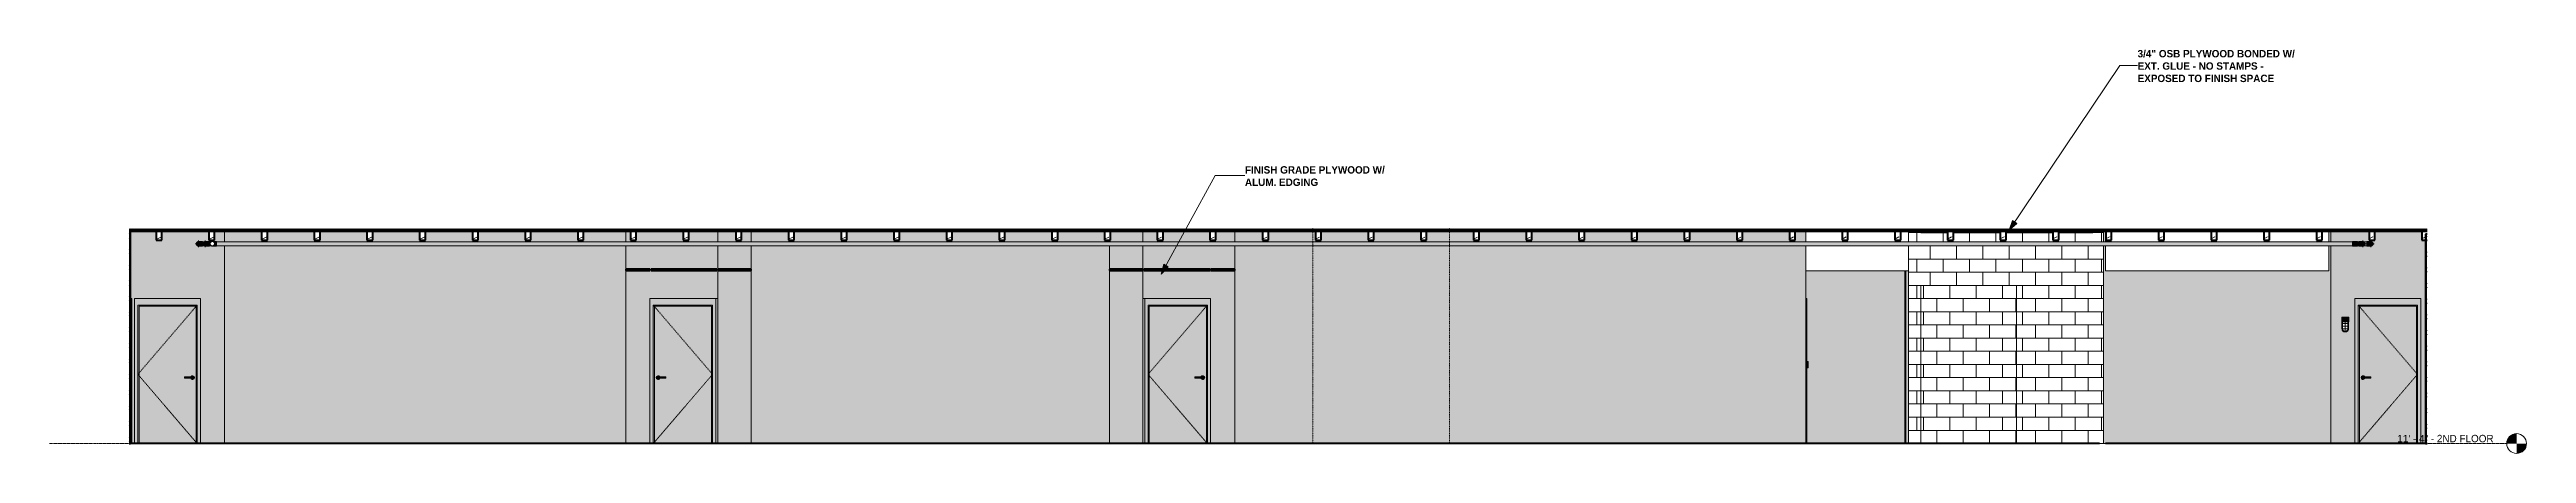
# Model space of a CAD drawing. Header units: inches. Extents: x 2872 to 9394, y -6 to 375.
# Drawn here: x 7890 to 9394, y 130 to 375 of the extents above; entities that cross this region are included whole.
import ezdxf

# ---------------------------------------------------------------- set-up
doc = ezdxf.new("R2010")
doc.units = ezdxf.units.IN
doc.header["$MEASUREMENT"] = 0
for name, pattern in [('Aligning Line 1_8_', [0.25, 0.125, -0.125]), ('Dash 1_16_', [0.125, 0.0625, -0.0625]), ('Grid Line 1_2_', [0.875, 0.5, -0.125, 0.125, -0.125])]:
    doc.linetypes.add(name, pattern=pattern)
for name, color, linetype, lineweight in [('0-3', 10, 'Continuous', 9), ('0-4', 90, 'Continuous', 5), ('A-CLNG', 13, 'Continuous', 18), ('A-CLNG-4', 13, 'Continuous', 60), ('A-DOOR', 31, 'Continuous', 18), ('A-DOOR-10', 31, 'Dash 1_16_', 9), ('A-DOOR-9', 31, 'Continuous', 9), ('A-DOOR-FRAM', 31, 'Continuous', 9), ('A-DOOR-FRAM-3', 31, 'Continuous', 18), ('A-FLOR-1', 8, 'Continuous', 5), ('A-FLOR-2', 7, 'Continuous', 60), ('A-FLOR-4', 250, 'Continuous', 18), ('A-FLOR-LEVL', 51, 'Continuous', 9), ('A-FLOR-LEVL-1', 51, 'Grid Line 1_2_', 9), ('A-FLOR-MCUT-1', 250, 'Continuous', 18), ('A-FLOR-PATT-2', 253, 'Continuous', 9), ('A-FLOR-PATT-3', 10, 'Continuous', 9), ('A-WALL', 113, 'Continuous', 18), ('A-WALL-PATT-1', 111, 'Continuous', 9), ('A-WALL-PATT-4', 135, 'Continuous', 9), ('E-FIRE', 2, 'Continuous', 9), ('E-LITE-EQPM', 33, 'Continuous', 9), ('G-ANNO-SYMB', 111, 'Aligning Line 1_8_', 9), ('G-ANNO-TEXT', 231, 'Continuous', 9), ('I-WALL', 2, 'Continuous', 18), ('I-WALL-1', 2, 'Continuous', 5), ('I-WALL-3', 250, 'Continuous', 18), ('I-WALL-4', 2, 'Continuous', 60), ('I-WALL-5', 8, 'Continuous', 5), ('P-PIPE', 3, 'Continuous', 9), ('P-PIPE-1', 3, 'Continuous', 5), ('P-PIPE-CNTR', 3, 'Continuous', 9), ('S-BEAM', 12, 'Continuous', 9), ('S-BEAM-3', 7, 'Continuous', 60), ('S-FNDN-1', 250, 'Continuous', 18)]:
    doc.layers.add(name, color=color, linetype=linetype, lineweight=lineweight)
doc.styles.add('Century Gothic', font='ufonts.com_century-gothic.ttf', dxfattribs={"height": 4.5})
doc.styles.add('Century Gothic_B', font='GOTHICB.TTF', dxfattribs={"height": 4.5})
pattern_1 = [(216.87, (10975.55, 7.997), (23.9897714, 15.993643), [3.998, -35.986]), (206.565, (10980.348, 5.598), (-7.99708, -7.996619), [8.941, -8.941]), (198.435, (10980.348, 1.599), (-15.9938446, -7.997098), [5.058, -20.23])]
pattern_2 = [(45, (8558.9714, 0), (-4.75176, 4.75176), []), (45, (8558.9714, 7.2), (-4.75176, 4.75176), [])]
pattern_3 = [(0, (8558.9714, 0), (15.36, 3.84), [0.634, -10.886, 0.634, -10.886, -61.44]), (0, (8558.9714, 0), (15.36, 3.84), [-23.04, 0.634, -22.406, 0.634, -10.886, -26.88]), (0, (8558.9714, 0), (15.36, 3.84), [-57.6, 0.634, -7.046, 0.634, -18.566]), (120, (8564.7314, 1.92), (-11.005538, 11.38215), [0.634, -10.886, 0.634, -10.886, -61.44]), (120, (8564.7314, 1.92), (-11.005538, 11.38215), [-23.04, 0.634, -22.406, 0.634, -10.886, -26.88]), (120, (8564.7314, 1.92), (-11.005538, 11.38215), [-57.6, 0.634, -7.046, 0.634, -18.566]), (240, (8566.6514, 9.6), (-4.354462, -15.22215), [0.634, -10.886, 0.634, -10.886, -61.44]), (240, (8566.6514, 9.6), (-4.354462, -15.22215), [-23.04, 0.634, -22.406, 0.634, -10.886, -26.88]), (240, (8566.6514, 9.6), (-4.354462, -15.22215), [-57.6, 0.634, -7.046, 0.634, -18.566])]

msp = doc.modelspace()

# ---------------------------------------------------------------- texts
at = {"layer": 'A-FLOR-LEVL', "insert": (9315.75275, 141.27539), "char_height": 4.5, "width": 73.629, "attachment_point": 1, "style": 'Century Gothic'}
msp.add_mtext('11\' - 4" - 2ND FLOOR', dxfattribs=at)
at = {"layer": 'G-ANNO-TEXT', "char_height": 4.5, "attachment_point": 1, "style": 'Century Gothic_B'}
for s, insert, width in [('3/4" OSB PLYWOOD BONDED W/', (9158.02399, 374.90989), 118.9275), ('EXT. GLUE - NO STAMPS -', (9158.02399, 367.40989), 91.3545), ('EXPOSED TO FINISH SPACE', (9158.02399, 359.90989), 97.4145), ('FINISH GRADE PLYWOOD W/', (8615.85506, 304.36783), 104.232), ('ALUM. EDGING', (8615.85506, 296.86783), 55.752)]:
    msp.add_mtext(s, dxfattribs=dict(at, insert=insert, width=width))

# ---------------------------------------------------------------- blocks, each defined once
blk = doc.blocks.new('CTR - 1st Phase - Shell_rvt-7-INTERIOR ELEVATION - CORRIDOR NORTH _202_E_ - 2ND FLOOR - NORTH WALL')
at = {"layer": 'A-FLOR-1'}
blk.add_hatch(color=256, dxfattribs=at).paths.add_polyline_path([(11725.4, 265.7), (11747.2, 265.7), (11747.2, 266.2), (10351.6, 266.2), (10351.6, 265.7), (11714.5, 265.7)], flags=0)
at = {"layer": 'A-FLOR-PATT-2'}
h = blk.add_hatch(dxfattribs=at)
h.set_pattern_fill('FP_38', color=256, style=0, pattern_type=2)
h.set_pattern_definition([(0, (10972.352, 0), (7.68, 1.92), [0.634, -5.126, 0.634, -5.126, -30.72]), (0, (10972.352, 0), (7.68, 1.92), [-11.52, 0.634, -10.886, 0.634, -5.126, -13.44]), (0, (10972.352, 0), (7.68, 1.92), [-28.8, 0.634, -3.206, 0.634, -8.966]), (120, (10975.232, 0.96), (-5.502769, 5.691075), [0.634, -5.126, 0.634, -5.126, -30.72]), (120, (10975.232, 0.96), (-5.502769, 5.691075), [-11.52, 0.634, -10.886, 0.634, -5.126, -13.44]), (120, (10975.232, 0.96), (-5.502769, 5.691075), [-28.8, 0.634, -3.206, 0.634, -8.966]), (240, (10976.192, 4.8), (-2.177231, -7.611075), [0.634, -5.126, 0.634, -5.126, -30.72]), (240, (10976.192, 4.8), (-2.177231, -7.611075), [-11.52, 0.634, -10.886, 0.634, -5.126, -13.44]), (240, (10976.192, 4.8), (-2.177231, -7.611075), [-28.8, 0.634, -3.206, 0.634, -8.966])])
h.paths.add_polyline_path([(11725.4, 266.2), (11747.2, 266.2), (11747.2, 266.8), (10351.6, 266.8), (10351.6, 266.2), (11714.5, 266.2)], flags=0)
at = {"layer": 'A-FLOR-PATT-3'}
h = blk.add_hatch(dxfattribs=at)
h.set_pattern_fill('FP_37', color=256, style=0, pattern_type=2)
h.set_pattern_definition([(0, (10972.352, 0), (0, 2.399), []), (315, (10972.352, 0), (2.3985062, 0), [3.393, -3.393]), (45, (10972.352, 0), (2.3985062, 0), [3.393, -3.393])])
h.paths.add_polyline_path([(11365.6, 265), (11747.2, 265), (11747.2, 265.7), (10351.6, 265.7), (10351.6, 265), (11362.6, 265)], flags=0)
at = {"layer": 'A-FLOR-2'}
for p, q in [((10351.6, 265), (11747.2, 265)), ((11548.2, 136), (10351.6, 136)), ((11548.2, 136), (11548.2, 136)), ((11747.2, 136), (11551.8, 136)), ((11551.8, 136), (11551.8, 136))]:
    blk.add_line(p, q, dxfattribs=at)
at = {"layer": 'A-FLOR-4'}
for p, q in [((11432.2, 265), (11432.2, 258.4)), ((11432.2, 256.1), (11432.2, 240.9)), ((11551.8, 265), (11551.8, 258.4)), ((11551.8, 256.1), (11551.8, 240.9)), ((11687.6, 265), (11687.6, 258.4)), ((11687.6, 256.1), (11687.6, 240.9)), ((11432.2, 240.9), (11369.9, 240.9)), ((11687.6, 240.9), (11551.8, 240.9))]:
    blk.add_line(p, q, dxfattribs=at)
at = {"layer": 'A-FLOR-MCUT-1'}
for p, q in [((11747.2, 266.2), (10351.6, 266.2)), ((11747.2, 265.7), (10351.6, 265.7))]:
    blk.add_line(p, q, dxfattribs=at)
blk = doc.blocks.new('CTR - 1st Phase -Stairs _ Elevators_rvt-7-INTERIOR ELEVATION - CORRIDOR NORTH _202_E_ - 2ND FLOOR - NORTH WALL')
at = {"layer": 'I-WALL-5'}
blk.add_hatch(color=256, dxfattribs=at).paths.add_polyline_path([(11432.2, 136), (11432.2, 240.9), (11430.6, 240.9), (11430.6, 136)], flags=0)
at = {"layer": 'I-WALL-3'}
blk.add_line((11430.6, 136), (11430.6, 240.9), dxfattribs=at)
blk = doc.blocks.new('LVL-Laminated Veneer Lumber - 4X6 S_ PINE - NO_ 1-2360276-INTERIOR ELEVATION - CORRIDOR NORTH _202_E_ - 2ND FLOOR - NORTH WALL')
at = {"layer": 'S-BEAM'}
h = blk.add_hatch(dxfattribs=at)
h.set_pattern_fill('FP_43', color=256, style=0, pattern_type=2)
h.set_pattern_definition(pattern_1)
h.paths.add_polyline_path([(11745.9, 259.5), (11746.3, 259.5), (11746.3, 263), (11747.2, 263), (11747.2, 265), (11744, 265), (11744, 259.5)], flags=0)
at = {"layer": 'S-BEAM-3'}
for p, q in [((11747.2, 265), (11744, 265)), ((11744, 265), (11744, 259.5)), ((11744, 259.5), (11747.2, 259.5))]:
    blk.add_line(p, q, dxfattribs=at)
blk = doc.blocks.new('LVL-Laminated Veneer Lumber - 4X6 S_ PINE - NO_ 1-2391457-INTERIOR ELEVATION - CORRIDOR NORTH _202_E_ - 2ND FLOOR - NORTH WALL')
at = {"layer": 'S-BEAM'}
h = blk.add_hatch(dxfattribs=at)
h.set_pattern_fill('FP_43', color=256, style=0, pattern_type=2)
h.set_pattern_definition(pattern_1)
h.paths.add_polyline_path([(11712, 259.5), (11715.5, 259.5), (11715.5, 265), (11712, 265)], flags=0)
at = {"layer": 'S-BEAM-3'}
for p, q in [((11715.5, 265), (11712, 265)), ((11712, 265), (11712, 259.5)), ((11712, 259.5), (11715.5, 259.5)), ((11715.5, 259.5), (11715.5, 265))]:
    blk.add_line(p, q, dxfattribs=at)
blk = doc.blocks.new('LVL-Laminated Veneer Lumber - 4X6 S_ PINE - NO_ 1-2391458-INTERIOR ELEVATION - CORRIDOR NORTH _202_E_ - 2ND FLOOR - NORTH WALL')
at = {"layer": 'S-BEAM'}
h = blk.add_hatch(dxfattribs=at)
h.set_pattern_fill('FP_43', color=256, style=0, pattern_type=2)
h.set_pattern_definition(pattern_1)
h.paths.add_polyline_path([(11680, 259.5), (11683.5, 259.5), (11683.5, 265), (11680, 265)], flags=0)
at = {"layer": 'S-BEAM-3'}
for p, q in [((11683.5, 265), (11680, 265)), ((11680, 265), (11680, 259.5)), ((11680, 259.5), (11683.5, 259.5)), ((11683.5, 259.5), (11683.5, 265))]:
    blk.add_line(p, q, dxfattribs=at)
blk = doc.blocks.new('LVL-Laminated Veneer Lumber - 4X6 S_ PINE - NO_ 1-V66-INTERIOR ELEVATION - CORRIDOR NORTH _202_E_ - 2ND FLOOR - NORTH WALL')
at = {"layer": 'S-BEAM'}
h = blk.add_hatch(dxfattribs=at)
h.set_pattern_fill('FP_43', color=256, style=0, pattern_type=2)
h.set_pattern_definition(pattern_1)
h.paths.add_polyline_path([(11648, 259.5), (11651.5, 259.5), (11651.5, 265), (11648, 265)], flags=0)
at = {"layer": 'S-BEAM-3'}
for p, q in [((11651.5, 265), (11648, 265)), ((11648, 265), (11648, 259.5)), ((11648, 259.5), (11651.5, 259.5)), ((11651.5, 259.5), (11651.5, 265))]:
    blk.add_line(p, q, dxfattribs=at)
blk = doc.blocks.new('LVL-Laminated Veneer Lumber - 4X6 S_ PINE - NO_ 1-1619292-INTERIOR ELEVATION - CORRIDOR NORTH _202_E_ - 2ND FLOOR - NORTH WALL')
at = {"layer": 'S-BEAM'}
h = blk.add_hatch(dxfattribs=at)
h.set_pattern_fill('FP_43', color=256, style=0, pattern_type=2)
h.set_pattern_definition(pattern_1)
h.paths.add_polyline_path([(11616, 259.5), (11619.5, 259.5), (11619.5, 265), (11616, 265)], flags=0)
at = {"layer": 'S-BEAM-3'}
for p, q in [((11619.5, 265), (11616, 265)), ((11616, 265), (11616, 259.5)), ((11616, 259.5), (11619.5, 259.5)), ((11619.5, 259.5), (11619.5, 265))]:
    blk.add_line(p, q, dxfattribs=at)
blk = doc.blocks.new('LVL-Laminated Veneer Lumber - 4X6 S_ PINE - NO_ 1-V67-INTERIOR ELEVATION - CORRIDOR NORTH _202_E_ - 2ND FLOOR - NORTH WALL')
at = {"layer": 'S-BEAM'}
h = blk.add_hatch(dxfattribs=at)
h.set_pattern_fill('FP_43', color=256, style=0, pattern_type=2)
h.set_pattern_definition(pattern_1)
h.paths.add_polyline_path([(11587.5, 259.5), (11587.5, 265), (11584, 265), (11584, 259.5)], flags=0)
at = {"layer": 'S-BEAM-3'}
for p, q in [((11587.5, 265), (11584, 265)), ((11584, 265), (11584, 259.5)), ((11584, 259.5), (11587.5, 259.5)), ((11587.5, 259.5), (11587.5, 265))]:
    blk.add_line(p, q, dxfattribs=at)
blk = doc.blocks.new('LVL-Laminated Veneer Lumber - 4X6 S_ PINE - NO_ 1-V68-INTERIOR ELEVATION - CORRIDOR NORTH _202_E_ - 2ND FLOOR - NORTH WALL')
at = {"layer": 'S-BEAM'}
h = blk.add_hatch(dxfattribs=at)
h.set_pattern_fill('FP_43', color=256, style=0, pattern_type=2)
h.set_pattern_definition(pattern_1)
h.paths.add_polyline_path([(11555.5, 259.5), (11555.5, 265), (11552, 265), (11552, 259.5)], flags=0)
at = {"layer": 'S-BEAM-3'}
for p, q in [((11555.5, 265), (11552, 265)), ((11552, 265), (11552, 259.5)), ((11552, 259.5), (11555.5, 259.5)), ((11555.5, 259.5), (11555.5, 265))]:
    blk.add_line(p, q, dxfattribs=at)
blk = doc.blocks.new('LVL-Laminated Veneer Lumber - 4X6 S_ PINE - NO_ 1-2359687-INTERIOR ELEVATION - CORRIDOR NORTH _202_E_ - 2ND FLOOR - NORTH WALL')
at = {"layer": 'S-BEAM'}
h = blk.add_hatch(dxfattribs=at)
h.set_pattern_fill('FP_43', color=256, style=0, pattern_type=2)
h.set_pattern_definition(pattern_1)
h.paths.add_polyline_path([(11523.5, 259.5), (11523.5, 265), (11520, 265), (11520, 259.5)], flags=0)
at = {"layer": 'S-BEAM-3'}
for p, q in [((11523.5, 265), (11520, 265)), ((11520, 265), (11520, 259.5)), ((11520, 259.5), (11523.5, 259.5)), ((11523.5, 259.5), (11523.5, 265))]:
    blk.add_line(p, q, dxfattribs=at)
blk = doc.blocks.new('LVL-Laminated Veneer Lumber - 4X6 S_ PINE - NO_ 1-V69-INTERIOR ELEVATION - CORRIDOR NORTH _202_E_ - 2ND FLOOR - NORTH WALL')
at = {"layer": 'S-BEAM'}
h = blk.add_hatch(dxfattribs=at)
h.set_pattern_fill('FP_43', color=256, style=0, pattern_type=2)
h.set_pattern_definition(pattern_1)
h.paths.add_polyline_path([(11488, 259.5), (11491.5, 259.5), (11491.5, 265), (11488, 265), (11488, 264)], flags=0)
at = {"layer": 'S-BEAM-3'}
for p, q in [((11491.5, 265), (11488, 265)), ((11488, 265), (11488, 259.5)), ((11488, 259.5), (11491.5, 259.5)), ((11491.5, 259.5), (11491.5, 265))]:
    blk.add_line(p, q, dxfattribs=at)
blk = doc.blocks.new('LVL-Laminated Veneer Lumber - 4X6 S_ PINE - NO_ 1-V70-INTERIOR ELEVATION - CORRIDOR NORTH _202_E_ - 2ND FLOOR - NORTH WALL')
at = {"layer": 'S-BEAM'}
h = blk.add_hatch(dxfattribs=at)
h.set_pattern_fill('FP_43', color=256, style=0, pattern_type=2)
h.set_pattern_definition(pattern_1)
h.paths.add_polyline_path([(11459.5, 259.5), (11459.5, 265), (11456, 265), (11456, 259.5)], flags=0)
at = {"layer": 'S-BEAM-3'}
for p, q in [((11459.5, 265), (11456, 265)), ((11456, 265), (11456, 259.5)), ((11456, 259.5), (11459.5, 259.5)), ((11459.5, 259.5), (11459.5, 265))]:
    blk.add_line(p, q, dxfattribs=at)
blk = doc.blocks.new('LVL-Laminated Veneer Lumber - 4X6 S_ PINE - NO_ 1-2391459-INTERIOR ELEVATION - CORRIDOR NORTH _202_E_ - 2ND FLOOR - NORTH WALL')
at = {"layer": 'S-BEAM'}
h = blk.add_hatch(dxfattribs=at)
h.set_pattern_fill('FP_43', color=256, style=0, pattern_type=2)
h.set_pattern_definition(pattern_1)
h.paths.add_polyline_path([(11427.5, 259.5), (11427.5, 265), (11424, 265), (11424, 259.5)], flags=0)
at = {"layer": 'S-BEAM-3'}
for p, q in [((11427.5, 265), (11424, 265)), ((11424, 265), (11424, 259.5)), ((11424, 259.5), (11427.5, 259.5)), ((11427.5, 259.5), (11427.5, 265))]:
    blk.add_line(p, q, dxfattribs=at)
blk = doc.blocks.new('LVL-Laminated Veneer Lumber - 4X6 S_ PINE - NO_ 1-V71-INTERIOR ELEVATION - CORRIDOR NORTH _202_E_ - 2ND FLOOR - NORTH WALL')
at = {"layer": 'S-BEAM'}
h = blk.add_hatch(dxfattribs=at)
h.set_pattern_fill('FP_43', color=256, style=0, pattern_type=2)
h.set_pattern_definition(pattern_1)
h.paths.add_polyline_path([(11395.5, 259.5), (11395.5, 265), (11392, 265), (11392, 259.5)], flags=0)
at = {"layer": 'S-BEAM-3'}
for p, q in [((11395.5, 265), (11392, 265)), ((11392, 265), (11392, 259.5)), ((11392, 259.5), (11395.5, 259.5)), ((11395.5, 259.5), (11395.5, 265))]:
    blk.add_line(p, q, dxfattribs=at)
blk = doc.blocks.new('LVL-Laminated Veneer Lumber - 4X6 S_ PINE - NO_ 1-V72-INTERIOR ELEVATION - CORRIDOR NORTH _202_E_ - 2ND FLOOR - NORTH WALL')
at = {"layer": 'S-BEAM'}
h = blk.add_hatch(dxfattribs=at)
h.set_pattern_fill('FP_43', color=256, style=0, pattern_type=2)
h.set_pattern_definition(pattern_1)
h.paths.add_polyline_path([(11363.5, 259.5), (11363.5, 265), (11360, 265), (11360, 259.5), (11362.6, 259.5)], flags=0)
at = {"layer": 'S-BEAM-3'}
for p, q in [((11363.5, 265), (11360, 265)), ((11360, 265), (11360, 259.5)), ((11360, 259.5), (11363.5, 259.5)), ((11363.5, 259.5), (11363.5, 265))]:
    blk.add_line(p, q, dxfattribs=at)
blk = doc.blocks.new('LVL-Laminated Veneer Lumber - 4X6 S_ PINE - NO_ 1-V73-INTERIOR ELEVATION - CORRIDOR NORTH _202_E_ - 2ND FLOOR - NORTH WALL')
at = {"layer": 'S-BEAM'}
h = blk.add_hatch(dxfattribs=at)
h.set_pattern_fill('FP_43', color=256, style=0, pattern_type=2)
h.set_pattern_definition(pattern_1)
h.paths.add_polyline_path([(11331.5, 259.5), (11331.5, 265), (11328, 265), (11328, 259.5)], flags=0)
at = {"layer": 'S-BEAM-3'}
for p, q in [((11331.5, 265), (11328, 265)), ((11328, 265), (11328, 259.5)), ((11328, 259.5), (11331.5, 259.5)), ((11331.5, 259.5), (11331.5, 265))]:
    blk.add_line(p, q, dxfattribs=at)
blk = doc.blocks.new('LVL-Laminated Veneer Lumber - 4X6 S_ PINE - NO_ 1-V74-INTERIOR ELEVATION - CORRIDOR NORTH _202_E_ - 2ND FLOOR - NORTH WALL')
at = {"layer": 'S-BEAM'}
h = blk.add_hatch(dxfattribs=at)
h.set_pattern_fill('FP_43', color=256, style=0, pattern_type=2)
h.set_pattern_definition(pattern_1)
h.paths.add_polyline_path([(11299.5, 259.5), (11299.5, 265), (11296, 265), (11296, 259.5)], flags=0)
at = {"layer": 'S-BEAM-3'}
for p, q in [((11299.5, 265), (11296, 265)), ((11296, 265), (11296, 259.5)), ((11296, 259.5), (11299.5, 259.5)), ((11299.5, 259.5), (11299.5, 265))]:
    blk.add_line(p, q, dxfattribs=at)
blk = doc.blocks.new('LVL-Laminated Veneer Lumber - 4X6 S_ PINE - NO_ 1-V75-INTERIOR ELEVATION - CORRIDOR NORTH _202_E_ - 2ND FLOOR - NORTH WALL')
at = {"layer": 'S-BEAM'}
h = blk.add_hatch(dxfattribs=at)
h.set_pattern_fill('FP_43', color=256, style=0, pattern_type=2)
h.set_pattern_definition(pattern_1)
h.paths.add_polyline_path([(11264, 259.5), (11267.5, 259.5), (11267.5, 265), (11264, 265)], flags=0)
at = {"layer": 'S-BEAM-3'}
for p, q in [((11267.5, 265), (11264, 265)), ((11264, 265), (11264, 259.5)), ((11264, 259.5), (11267.5, 259.5)), ((11267.5, 259.5), (11267.5, 265))]:
    blk.add_line(p, q, dxfattribs=at)
blk = doc.blocks.new('LVL-Laminated Veneer Lumber - 4X6 S_ PINE - NO_ 1-2261275-INTERIOR ELEVATION - CORRIDOR NORTH _202_E_ - 2ND FLOOR - NORTH WALL')
at = {"layer": 'S-BEAM'}
h = blk.add_hatch(dxfattribs=at)
h.set_pattern_fill('FP_43', color=256, style=0, pattern_type=2)
h.set_pattern_definition(pattern_1)
h.paths.add_polyline_path([(11232, 259.5), (11235.5, 259.5), (11235.5, 265), (11232, 265)], flags=0)
at = {"layer": 'S-BEAM-3'}
for p, q in [((11235.5, 265), (11232, 265)), ((11232, 265), (11232, 259.5)), ((11232, 259.5), (11235.5, 259.5)), ((11235.5, 259.5), (11235.5, 265))]:
    blk.add_line(p, q, dxfattribs=at)
blk = doc.blocks.new('LVL-Laminated Veneer Lumber - 4X6 S_ PINE - NO_ 1-V76-INTERIOR ELEVATION - CORRIDOR NORTH _202_E_ - 2ND FLOOR - NORTH WALL')
at = {"layer": 'S-BEAM'}
h = blk.add_hatch(dxfattribs=at)
h.set_pattern_fill('FP_43', color=256, style=0, pattern_type=2)
h.set_pattern_definition(pattern_1)
h.paths.add_polyline_path([(11200, 259.5), (11203.5, 259.5), (11203.5, 265), (11200, 265)], flags=0)
at = {"layer": 'S-BEAM-3'}
for p, q in [((11203.5, 265), (11200, 265)), ((11200, 265), (11200, 259.5)), ((11200, 259.5), (11203.5, 259.5)), ((11203.5, 259.5), (11203.5, 265))]:
    blk.add_line(p, q, dxfattribs=at)
blk = doc.blocks.new('LVL-Laminated Veneer Lumber - 4X6 S_ PINE - NO_ 1-V77-INTERIOR ELEVATION - CORRIDOR NORTH _202_E_ - 2ND FLOOR - NORTH WALL')
at = {"layer": 'S-BEAM'}
h = blk.add_hatch(dxfattribs=at)
h.set_pattern_fill('FP_43', color=256, style=0, pattern_type=2)
h.set_pattern_definition(pattern_1)
h.paths.add_polyline_path([(11168, 259.5), (11171.5, 259.5), (11171.5, 265), (11168, 265)], flags=0)
at = {"layer": 'S-BEAM-3'}
for p, q in [((11171.5, 265), (11168, 265)), ((11168, 265), (11168, 259.5)), ((11168, 259.5), (11171.5, 259.5)), ((11171.5, 259.5), (11171.5, 265))]:
    blk.add_line(p, q, dxfattribs=at)
blk = doc.blocks.new('LVL-Laminated Veneer Lumber - 4X6 S_ PINE - NO_ 1-V78-INTERIOR ELEVATION - CORRIDOR NORTH _202_E_ - 2ND FLOOR - NORTH WALL')
at = {"layer": 'S-BEAM'}
h = blk.add_hatch(dxfattribs=at)
h.set_pattern_fill('FP_43', color=256, style=0, pattern_type=2)
h.set_pattern_definition(pattern_1)
h.paths.add_polyline_path([(11136, 259.5), (11139.5, 259.5), (11139.5, 265), (11136, 265)], flags=0)
at = {"layer": 'S-BEAM-3'}
for p, q in [((11139.5, 265), (11136, 265)), ((11136, 265), (11136, 259.5)), ((11136, 259.5), (11139.5, 259.5)), ((11139.5, 259.5), (11139.5, 265))]:
    blk.add_line(p, q, dxfattribs=at)
blk = doc.blocks.new('LVL-Laminated Veneer Lumber - 4X6 S_ PINE - NO_ 1-V79-INTERIOR ELEVATION - CORRIDOR NORTH _202_E_ - 2ND FLOOR - NORTH WALL')
at = {"layer": 'S-BEAM'}
h = blk.add_hatch(dxfattribs=at)
h.set_pattern_fill('FP_43', color=256, style=0, pattern_type=2)
h.set_pattern_definition(pattern_1)
h.paths.add_polyline_path([(11107.5, 259.5), (11107.5, 265), (11104, 265), (11104, 259.5)], flags=0)
at = {"layer": 'S-BEAM-3'}
for p, q in [((11107.5, 265), (11104, 265)), ((11104, 265), (11104, 259.5)), ((11104, 259.5), (11107.5, 259.5)), ((11107.5, 259.5), (11107.5, 265))]:
    blk.add_line(p, q, dxfattribs=at)
blk = doc.blocks.new('LVL-Laminated Veneer Lumber - 4X6 S_ PINE - NO_ 1-V80-INTERIOR ELEVATION - CORRIDOR NORTH _202_E_ - 2ND FLOOR - NORTH WALL')
at = {"layer": 'S-BEAM'}
h = blk.add_hatch(dxfattribs=at)
h.set_pattern_fill('FP_43', color=256, style=0, pattern_type=2)
h.set_pattern_definition(pattern_1)
h.paths.add_polyline_path([(11075.5, 259.5), (11075.5, 265), (11072, 265), (11072, 259.5)], flags=0)
at = {"layer": 'S-BEAM-3'}
for p, q in [((11075.5, 265), (11072, 265)), ((11072, 265), (11072, 259.5)), ((11072, 259.5), (11075.5, 259.5)), ((11075.5, 259.5), (11075.5, 265))]:
    blk.add_line(p, q, dxfattribs=at)
blk = doc.blocks.new('LVL-Laminated Veneer Lumber - 4X6 S_ PINE - NO_ 1-V81-INTERIOR ELEVATION - CORRIDOR NORTH _202_E_ - 2ND FLOOR - NORTH WALL')
at = {"layer": 'S-BEAM'}
h = blk.add_hatch(dxfattribs=at)
h.set_pattern_fill('FP_43', color=256, style=0, pattern_type=2)
h.set_pattern_definition(pattern_1)
h.paths.add_polyline_path([(11043.5, 259.5), (11043.5, 265), (11040, 265), (11040, 259.5)], flags=0)
at = {"layer": 'S-BEAM-3'}
for p, q in [((11043.5, 265), (11040, 265)), ((11040, 265), (11040, 259.5)), ((11040, 259.5), (11043.5, 259.5)), ((11043.5, 259.5), (11043.5, 265))]:
    blk.add_line(p, q, dxfattribs=at)
blk = doc.blocks.new('LVL-Laminated Veneer Lumber - 4X6 S_ PINE - NO_ 1-2260841-INTERIOR ELEVATION - CORRIDOR NORTH _202_E_ - 2ND FLOOR - NORTH WALL')
at = {"layer": 'S-BEAM'}
h = blk.add_hatch(dxfattribs=at)
h.set_pattern_fill('FP_43', color=256, style=0, pattern_type=2)
h.set_pattern_definition(pattern_1)
h.paths.add_polyline_path([(11011.5, 259.5), (11011.5, 265), (11008, 265), (11008, 259.5)], flags=0)
at = {"layer": 'S-BEAM-3'}
for p, q in [((11011.5, 265), (11008, 265)), ((11008, 265), (11008, 259.5)), ((11008, 259.5), (11011.5, 259.5)), ((11011.5, 259.5), (11011.5, 265))]:
    blk.add_line(p, q, dxfattribs=at)
blk = doc.blocks.new('LVL-Laminated Veneer Lumber - 4X6 S_ PINE - NO_ 1-V82-INTERIOR ELEVATION - CORRIDOR NORTH _202_E_ - 2ND FLOOR - NORTH WALL')
at = {"layer": 'S-BEAM'}
h = blk.add_hatch(dxfattribs=at)
h.set_pattern_fill('FP_43', color=256, style=0, pattern_type=2)
h.set_pattern_definition(pattern_1)
h.paths.add_polyline_path([(10979.5, 259.5), (10979.5, 265), (10976, 265), (10976, 259.5)], flags=0)
at = {"layer": 'S-BEAM-3'}
for p, q in [((10979.5, 265), (10976, 265)), ((10976, 265), (10976, 259.5)), ((10976, 259.5), (10979.5, 259.5)), ((10979.5, 259.5), (10979.5, 265))]:
    blk.add_line(p, q, dxfattribs=at)
blk = doc.blocks.new('LVL-Laminated Veneer Lumber - 4X6 S_ PINE - NO_ 1-2260840-INTERIOR ELEVATION - CORRIDOR NORTH _202_E_ - 2ND FLOOR - NORTH WALL')
at = {"layer": 'S-BEAM'}
h = blk.add_hatch(dxfattribs=at)
h.set_pattern_fill('FP_43', color=256, style=0, pattern_type=2)
h.set_pattern_definition(pattern_1)
h.paths.add_polyline_path([(10944, 259.5), (10947.5, 259.5), (10947.5, 265), (10944, 265)], flags=0)
at = {"layer": 'S-BEAM-3'}
for p, q in [((10947.5, 265), (10944, 265)), ((10944, 265), (10944, 259.5)), ((10944, 259.5), (10947.5, 259.5)), ((10947.5, 259.5), (10947.5, 265))]:
    blk.add_line(p, q, dxfattribs=at)
blk = doc.blocks.new('LVL-Laminated Veneer Lumber - 4X6 S_ PINE - NO_ 1-V83-INTERIOR ELEVATION - CORRIDOR NORTH _202_E_ - 2ND FLOOR - NORTH WALL')
at = {"layer": 'S-BEAM'}
h = blk.add_hatch(dxfattribs=at)
h.set_pattern_fill('FP_43', color=256, style=0, pattern_type=2)
h.set_pattern_definition(pattern_1)
h.paths.add_polyline_path([(10915.5, 259.5), (10915.5, 265), (10912, 265), (10912, 259.5)], flags=0)
at = {"layer": 'S-BEAM-3'}
for p, q in [((10915.5, 265), (10912, 265)), ((10912, 265), (10912, 259.5)), ((10912, 259.5), (10915.5, 259.5)), ((10915.5, 259.5), (10915.5, 265))]:
    blk.add_line(p, q, dxfattribs=at)
blk = doc.blocks.new('LVL-Laminated Veneer Lumber - 4X6 S_ PINE - NO_ 1-V84-INTERIOR ELEVATION - CORRIDOR NORTH _202_E_ - 2ND FLOOR - NORTH WALL')
at = {"layer": 'S-BEAM'}
h = blk.add_hatch(dxfattribs=at)
h.set_pattern_fill('FP_43', color=256, style=0, pattern_type=2)
h.set_pattern_definition(pattern_1)
h.paths.add_polyline_path([(10883.5, 259.5), (10883.5, 265), (10880, 265), (10880, 259.5)], flags=0)
at = {"layer": 'S-BEAM-3'}
for p, q in [((10883.5, 265), (10880, 265)), ((10880, 265), (10880, 259.5)), ((10880, 259.5), (10883.5, 259.5)), ((10883.5, 259.5), (10883.5, 265))]:
    blk.add_line(p, q, dxfattribs=at)
blk = doc.blocks.new('LVL-Laminated Veneer Lumber - 4X6 S_ PINE - NO_ 1-V85-INTERIOR ELEVATION - CORRIDOR NORTH _202_E_ - 2ND FLOOR - NORTH WALL')
at = {"layer": 'S-BEAM'}
h = blk.add_hatch(dxfattribs=at)
h.set_pattern_fill('FP_43', color=256, style=0, pattern_type=2)
h.set_pattern_definition(pattern_1)
h.paths.add_polyline_path([(10851.5, 259.5), (10851.5, 265), (10848, 265), (10848, 259.5)], flags=0)
at = {"layer": 'S-BEAM-3'}
for p, q in [((10851.5, 265), (10848, 265)), ((10848, 265), (10848, 259.5)), ((10848, 259.5), (10851.5, 259.5)), ((10851.5, 259.5), (10851.5, 265))]:
    blk.add_line(p, q, dxfattribs=at)
blk = doc.blocks.new('LVL-Laminated Veneer Lumber - 4X6 S_ PINE - NO_ 1-2260839-INTERIOR ELEVATION - CORRIDOR NORTH _202_E_ - 2ND FLOOR - NORTH WALL')
at = {"layer": 'S-BEAM'}
h = blk.add_hatch(dxfattribs=at)
h.set_pattern_fill('FP_43', color=256, style=0, pattern_type=2)
h.set_pattern_definition(pattern_1)
h.paths.add_polyline_path([(10819.5, 259.5), (10819.5, 265), (10816, 265), (10816, 259.5)], flags=0)
at = {"layer": 'S-BEAM-3'}
for p, q in [((10819.5, 265), (10816, 265)), ((10816, 265), (10816, 259.5)), ((10816, 259.5), (10819.5, 259.5)), ((10819.5, 259.5), (10819.5, 265))]:
    blk.add_line(p, q, dxfattribs=at)
blk = doc.blocks.new('LVL-Laminated Veneer Lumber - 4X6 S_ PINE - NO_ 1-V86-INTERIOR ELEVATION - CORRIDOR NORTH _202_E_ - 2ND FLOOR - NORTH WALL')
at = {"layer": 'S-BEAM'}
h = blk.add_hatch(dxfattribs=at)
h.set_pattern_fill('FP_43', color=256, style=0, pattern_type=2)
h.set_pattern_definition(pattern_1)
h.paths.add_polyline_path([(10787.5, 259.5), (10787.5, 265), (10784, 265), (10784, 259.5)], flags=0)
at = {"layer": 'S-BEAM-3'}
for p, q in [((10787.5, 265), (10784, 265)), ((10784, 265), (10784, 259.5)), ((10784, 259.5), (10787.5, 259.5)), ((10787.5, 259.5), (10787.5, 265))]:
    blk.add_line(p, q, dxfattribs=at)
blk = doc.blocks.new('LVL-Laminated Veneer Lumber - 4X6 S_ PINE - NO_ 1-V87-INTERIOR ELEVATION - CORRIDOR NORTH _202_E_ - 2ND FLOOR - NORTH WALL')
at = {"layer": 'S-BEAM'}
h = blk.add_hatch(dxfattribs=at)
h.set_pattern_fill('FP_43', color=256, style=0, pattern_type=2)
h.set_pattern_definition(pattern_1)
h.paths.add_polyline_path([(10752, 259.5), (10755.5, 259.5), (10755.5, 265), (10752, 265)], flags=0)
at = {"layer": 'S-BEAM-3'}
for p, q in [((10755.5, 265), (10752, 265)), ((10752, 265), (10752, 259.5)), ((10752, 259.5), (10755.5, 259.5)), ((10755.5, 259.5), (10755.5, 265))]:
    blk.add_line(p, q, dxfattribs=at)
blk = doc.blocks.new('LVL-Laminated Veneer Lumber - 4X6 S_ PINE - NO_ 1-V88-INTERIOR ELEVATION - CORRIDOR NORTH _202_E_ - 2ND FLOOR - NORTH WALL')
at = {"layer": 'S-BEAM'}
h = blk.add_hatch(dxfattribs=at)
h.set_pattern_fill('FP_43', color=256, style=0, pattern_type=2)
h.set_pattern_definition(pattern_1)
h.paths.add_polyline_path([(10720, 259.5), (10723.5, 259.5), (10723.5, 265), (10720, 265)], flags=0)
at = {"layer": 'S-BEAM-3'}
for p, q in [((10723.5, 265), (10720, 265)), ((10720, 265), (10720, 259.5)), ((10720, 259.5), (10723.5, 259.5)), ((10723.5, 259.5), (10723.5, 265))]:
    blk.add_line(p, q, dxfattribs=at)
blk = doc.blocks.new('LVL-Laminated Veneer Lumber - 4X6 S_ PINE - NO_ 1-2260842-INTERIOR ELEVATION - CORRIDOR NORTH _202_E_ - 2ND FLOOR - NORTH WALL')
at = {"layer": 'S-BEAM'}
h = blk.add_hatch(dxfattribs=at)
h.set_pattern_fill('FP_43', color=256, style=0, pattern_type=2)
h.set_pattern_definition(pattern_1)
h.paths.add_polyline_path([(10688, 259.5), (10691.5, 259.5), (10691.5, 265), (10688, 265)], flags=0)
at = {"layer": 'S-BEAM-3'}
for p, q in [((10691.5, 265), (10688, 265)), ((10688, 265), (10688, 259.5)), ((10688, 259.5), (10691.5, 259.5)), ((10691.5, 259.5), (10691.5, 265))]:
    blk.add_line(p, q, dxfattribs=at)
blk = doc.blocks.new('LVL-Laminated Veneer Lumber - 4X6 S_ PINE - NO_ 1-V89-INTERIOR ELEVATION - CORRIDOR NORTH _202_E_ - 2ND FLOOR - NORTH WALL')
at = {"layer": 'S-BEAM'}
h = blk.add_hatch(dxfattribs=at)
h.set_pattern_fill('FP_43', color=256, style=0, pattern_type=2)
h.set_pattern_definition(pattern_1)
h.paths.add_polyline_path([(10656, 259.5), (10659.5, 259.5), (10659.5, 265), (10656, 265)], flags=0)
at = {"layer": 'S-BEAM-3'}
for p, q in [((10659.5, 265), (10656, 265)), ((10656, 265), (10656, 259.5)), ((10656, 259.5), (10659.5, 259.5)), ((10659.5, 259.5), (10659.5, 265))]:
    blk.add_line(p, q, dxfattribs=at)
blk = doc.blocks.new('LVL-Laminated Veneer Lumber - 4X6 S_ PINE - NO_ 1-V90-INTERIOR ELEVATION - CORRIDOR NORTH _202_E_ - 2ND FLOOR - NORTH WALL')
at = {"layer": 'S-BEAM'}
h = blk.add_hatch(dxfattribs=at)
h.set_pattern_fill('FP_43', color=256, style=0, pattern_type=2)
h.set_pattern_definition(pattern_1)
h.paths.add_polyline_path([(10624, 259.5), (10627.5, 259.5), (10627.5, 265), (10624, 265)], flags=0)
at = {"layer": 'S-BEAM-3'}
for p, q in [((10627.5, 265), (10624, 265)), ((10624, 265), (10624, 259.5)), ((10624, 259.5), (10627.5, 259.5)), ((10627.5, 259.5), (10627.5, 265))]:
    blk.add_line(p, q, dxfattribs=at)
blk = doc.blocks.new('LVL-Laminated Veneer Lumber - 4X6 S_ PINE - NO_ 1-V91-INTERIOR ELEVATION - CORRIDOR NORTH _202_E_ - 2ND FLOOR - NORTH WALL')
at = {"layer": 'S-BEAM'}
h = blk.add_hatch(dxfattribs=at)
h.set_pattern_fill('FP_43', color=256, style=0, pattern_type=2)
h.set_pattern_definition(pattern_1)
h.paths.add_polyline_path([(10595.5, 259.5), (10595.5, 265), (10592, 265), (10592, 259.5)], flags=0)
at = {"layer": 'S-BEAM-3'}
for p, q in [((10595.5, 265), (10592, 265)), ((10592, 265), (10592, 259.5)), ((10592, 259.5), (10595.5, 259.5)), ((10595.5, 259.5), (10595.5, 265))]:
    blk.add_line(p, q, dxfattribs=at)
blk = doc.blocks.new('LVL-Laminated Veneer Lumber - 4X6 S_ PINE - NO_ 1-V92-INTERIOR ELEVATION - CORRIDOR NORTH _202_E_ - 2ND FLOOR - NORTH WALL')
at = {"layer": 'S-BEAM'}
h = blk.add_hatch(dxfattribs=at)
h.set_pattern_fill('FP_43', color=256, style=0, pattern_type=2)
h.set_pattern_definition(pattern_1)
h.paths.add_polyline_path([(10563.5, 259.5), (10563.5, 265), (10560, 265), (10560, 259.5)], flags=0)
at = {"layer": 'S-BEAM-3'}
for p, q in [((10563.5, 265), (10560, 265)), ((10560, 265), (10560, 259.5)), ((10560, 259.5), (10563.5, 259.5)), ((10563.5, 259.5), (10563.5, 265))]:
    blk.add_line(p, q, dxfattribs=at)
blk = doc.blocks.new('LVL-Laminated Veneer Lumber - 4X6 S_ PINE - NO_ 1-V93-INTERIOR ELEVATION - CORRIDOR NORTH _202_E_ - 2ND FLOOR - NORTH WALL')
at = {"layer": 'S-BEAM'}
h = blk.add_hatch(dxfattribs=at)
h.set_pattern_fill('FP_43', color=256, style=0, pattern_type=2)
h.set_pattern_definition(pattern_1)
h.paths.add_polyline_path([(10531.5, 259.5), (10531.5, 265), (10528, 265), (10528, 259.5)], flags=0)
at = {"layer": 'S-BEAM-3'}
for p, q in [((10531.5, 265), (10528, 265)), ((10528, 265), (10528, 259.5)), ((10528, 259.5), (10531.5, 259.5)), ((10531.5, 259.5), (10531.5, 265))]:
    blk.add_line(p, q, dxfattribs=at)
blk = doc.blocks.new('LVL-Laminated Veneer Lumber - 4X6 S_ PINE - NO_ 1-V94-INTERIOR ELEVATION - CORRIDOR NORTH _202_E_ - 2ND FLOOR - NORTH WALL')
at = {"layer": 'S-BEAM'}
h = blk.add_hatch(dxfattribs=at)
h.set_pattern_fill('FP_43', color=256, style=0, pattern_type=2)
h.set_pattern_definition(pattern_1)
h.paths.add_polyline_path([(10499.5, 259.5), (10499.5, 265), (10496, 265), (10496, 259.5)], flags=0)
at = {"layer": 'S-BEAM-3'}
for p, q in [((10499.5, 265), (10496, 265)), ((10496, 265), (10496, 259.5)), ((10496, 259.5), (10499.5, 259.5)), ((10499.5, 259.5), (10499.5, 265))]:
    blk.add_line(p, q, dxfattribs=at)
blk = doc.blocks.new('LVL-Laminated Veneer Lumber - 4X6 S_ PINE - NO_ 1-V95-INTERIOR ELEVATION - CORRIDOR NORTH _202_E_ - 2ND FLOOR - NORTH WALL')
at = {"layer": 'S-BEAM'}
h = blk.add_hatch(dxfattribs=at)
h.set_pattern_fill('FP_43', color=256, style=0, pattern_type=2)
h.set_pattern_definition(pattern_1)
h.paths.add_polyline_path([(10467.5, 259.5), (10467.5, 265), (10464, 265), (10464, 259.5)], flags=0)
at = {"layer": 'S-BEAM-3'}
for p, q in [((10467.5, 265), (10464, 265)), ((10464, 265), (10464, 259.5)), ((10464, 259.5), (10467.5, 259.5)), ((10467.5, 259.5), (10467.5, 265))]:
    blk.add_line(p, q, dxfattribs=at)
blk = doc.blocks.new('LVL-Laminated Veneer Lumber - 4X6 S_ PINE - NO_ 1-2391460-INTERIOR ELEVATION - CORRIDOR NORTH _202_E_ - 2ND FLOOR - NORTH WALL')
at = {"layer": 'S-BEAM'}
h = blk.add_hatch(dxfattribs=at)
h.set_pattern_fill('FP_43', color=256, style=0, pattern_type=2)
h.set_pattern_definition(pattern_1)
h.paths.add_polyline_path([(10435.5, 259.5), (10435.5, 265), (10432, 265), (10432, 259.5)], flags=0)
at = {"layer": 'S-BEAM-3'}
for p, q in [((10435.5, 265), (10432, 265)), ((10432, 265), (10432, 259.5)), ((10432, 259.5), (10435.5, 259.5)), ((10435.5, 259.5), (10435.5, 265))]:
    blk.add_line(p, q, dxfattribs=at)
blk = doc.blocks.new('LVL-Laminated Veneer Lumber - 4X6 S_ PINE - NO_ 1-V96-INTERIOR ELEVATION - CORRIDOR NORTH _202_E_ - 2ND FLOOR - NORTH WALL')
at = {"layer": 'S-BEAM'}
h = blk.add_hatch(dxfattribs=at)
h.set_pattern_fill('FP_43', color=256, style=0, pattern_type=2)
h.set_pattern_definition(pattern_1)
h.paths.add_polyline_path([(10403.5, 259.5), (10403.5, 265), (10400, 265), (10400, 259.5)], flags=0)
at = {"layer": 'S-BEAM-3'}
for p, q in [((10403.5, 265), (10400, 265)), ((10400, 265), (10400, 259.5)), ((10400, 259.5), (10403.5, 259.5)), ((10403.5, 259.5), (10403.5, 265))]:
    blk.add_line(p, q, dxfattribs=at)
blk = doc.blocks.new('LVL-Laminated Veneer Lumber - 4X6 S_ PINE - NO_ 1-1619291-INTERIOR ELEVATION - CORRIDOR NORTH _202_E_ - 2ND FLOOR - NORTH WALL')
at = {"layer": 'S-BEAM'}
h = blk.add_hatch(dxfattribs=at)
h.set_pattern_fill('FP_43', color=256, style=0, pattern_type=2)
h.set_pattern_definition(pattern_1)
h.paths.add_polyline_path([(10371.5, 259.5), (10371.5, 265), (10368, 265), (10368, 259.5)], flags=0)
at = {"layer": 'S-BEAM-3'}
for p, q in [((10371.5, 265), (10368, 265)), ((10368, 265), (10368, 259.5)), ((10368, 259.5), (10371.5, 259.5)), ((10371.5, 259.5), (10371.5, 265))]:
    blk.add_line(p, q, dxfattribs=at)
blk = doc.blocks.new('CTR - 1st Phase - Structure_rvt-7-INTERIOR ELEVATION - CORRIDOR NORTH _202_E_ - 2ND FLOOR - NORTH WALL')
at = {"layer": 'A-WALL-PATT-4'}
h = blk.add_hatch(dxfattribs=at)
h.set_pattern_fill('FP_42', color=256, style=0, pattern_type=2)
h.set_pattern_definition([(0, (11440.002, 0), (0, 8), []), (90, (11440.002, 0), (-8, 8), [8, -8])])
h.paths.add_polyline_path([(11551.5, 136), (11550.6, 136), (11550.6, 256.1), (11432.2, 256.1), (11432.2, 136), (11439.8, 136), (11439.8, 232), (11497.8, 232), (11497.8, 136), (11550.6, 136)], flags=0)
h.paths.add_polyline_path([(11525.1, 258.4), (11550.6, 258.4), (11550.6, 265), (11544.2, 265), (11544.2, 264), (11523.5, 264), (11523.5, 259.5), (11520, 259.5), (11520, 264), (11491.5, 264), (11491.5, 259.5), (11488, 259.5), (11488, 264), (11459.5, 264), (11459.5, 259.5), (11456, 259.5), (11456, 264), (11439.8, 264), (11439.8, 265), (11432.2, 265), (11432.2, 258.4), (11523.7, 258.4)], flags=0)
h = blk.add_hatch(dxfattribs=at)
h.set_pattern_fill('FP_41', color=256, style=0, pattern_type=2)
h.set_pattern_definition([(0, (11436.002, -152), (0, 8), []), (90, (11436.002, -152), (-8, 8), [8, -8])])
h.paths.add_polyline_path([(11439.8, 136), (11497.8, 136), (11497.8, 232), (11439.8, 232), (11439.8, 201.4)], flags=0)
h.paths.add_polyline_path([(11544.2, 264), (11544.2, 265), (11523.5, 265), (11523.5, 264), (11540, 264)], flags=0)
h.paths.add_polyline_path([(11496.4, 264), (11520, 264), (11520, 265), (11491.5, 265), (11491.5, 264)], flags=0)
h.paths.add_polyline_path([(11488, 264), (11488, 265), (11459.5, 265), (11459.5, 264), (11485.5, 264)], flags=0)
h.paths.add_polyline_path([(11439.8, 264), (11456, 264), (11456, 265), (11439.8, 265)], flags=0)
at = {"layer": 'S-FNDN-1'}
for p, q in [((11439.8, 264), (11439.8, 265)), ((11456, 264), (11439.8, 264)), ((11488, 264), (11459.5, 264)), ((11520, 264), (11491.5, 264)), ((11544.2, 264), (11523.5, 264)), ((11544.2, 265), (11544.2, 264)), ((11432.2, 240.9), (11432.2, 136)), ((11439.8, 232), (11497.8, 232)), ((11439.8, 136), (11439.8, 232)), ((11497.8, 232), (11497.8, 136))]:
    blk.add_line(p, q, dxfattribs=at)
at = {"layer": '0-3'}
for name in ['LVL-Laminated Veneer Lumber - 4X6 S_ PINE - NO_ 1-1619291-INTERIOR ELEVATION - CORRIDOR NORTH _202_E_ - 2ND FLOOR - NORTH WALL', 'LVL-Laminated Veneer Lumber - 4X6 S_ PINE - NO_ 1-V96-INTERIOR ELEVATION - CORRIDOR NORTH _202_E_ - 2ND FLOOR - NORTH WALL', 'LVL-Laminated Veneer Lumber - 4X6 S_ PINE - NO_ 1-2391460-INTERIOR ELEVATION - CORRIDOR NORTH _202_E_ - 2ND FLOOR - NORTH WALL', 'LVL-Laminated Veneer Lumber - 4X6 S_ PINE - NO_ 1-V95-INTERIOR ELEVATION - CORRIDOR NORTH _202_E_ - 2ND FLOOR - NORTH WALL', 'LVL-Laminated Veneer Lumber - 4X6 S_ PINE - NO_ 1-V94-INTERIOR ELEVATION - CORRIDOR NORTH _202_E_ - 2ND FLOOR - NORTH WALL', 'LVL-Laminated Veneer Lumber - 4X6 S_ PINE - NO_ 1-V93-INTERIOR ELEVATION - CORRIDOR NORTH _202_E_ - 2ND FLOOR - NORTH WALL', 'LVL-Laminated Veneer Lumber - 4X6 S_ PINE - NO_ 1-V92-INTERIOR ELEVATION - CORRIDOR NORTH _202_E_ - 2ND FLOOR - NORTH WALL', 'LVL-Laminated Veneer Lumber - 4X6 S_ PINE - NO_ 1-V91-INTERIOR ELEVATION - CORRIDOR NORTH _202_E_ - 2ND FLOOR - NORTH WALL', 'LVL-Laminated Veneer Lumber - 4X6 S_ PINE - NO_ 1-V90-INTERIOR ELEVATION - CORRIDOR NORTH _202_E_ - 2ND FLOOR - NORTH WALL', 'LVL-Laminated Veneer Lumber - 4X6 S_ PINE - NO_ 1-V89-INTERIOR ELEVATION - CORRIDOR NORTH _202_E_ - 2ND FLOOR - NORTH WALL', 'LVL-Laminated Veneer Lumber - 4X6 S_ PINE - NO_ 1-2260842-INTERIOR ELEVATION - CORRIDOR NORTH _202_E_ - 2ND FLOOR - NORTH WALL', 'LVL-Laminated Veneer Lumber - 4X6 S_ PINE - NO_ 1-V88-INTERIOR ELEVATION - CORRIDOR NORTH _202_E_ - 2ND FLOOR - NORTH WALL', 'LVL-Laminated Veneer Lumber - 4X6 S_ PINE - NO_ 1-V87-INTERIOR ELEVATION - CORRIDOR NORTH _202_E_ - 2ND FLOOR - NORTH WALL', 'LVL-Laminated Veneer Lumber - 4X6 S_ PINE - NO_ 1-V86-INTERIOR ELEVATION - CORRIDOR NORTH _202_E_ - 2ND FLOOR - NORTH WALL', 'LVL-Laminated Veneer Lumber - 4X6 S_ PINE - NO_ 1-2260839-INTERIOR ELEVATION - CORRIDOR NORTH _202_E_ - 2ND FLOOR - NORTH WALL', 'LVL-Laminated Veneer Lumber - 4X6 S_ PINE - NO_ 1-V85-INTERIOR ELEVATION - CORRIDOR NORTH _202_E_ - 2ND FLOOR - NORTH WALL', 'LVL-Laminated Veneer Lumber - 4X6 S_ PINE - NO_ 1-V84-INTERIOR ELEVATION - CORRIDOR NORTH _202_E_ - 2ND FLOOR - NORTH WALL', 'LVL-Laminated Veneer Lumber - 4X6 S_ PINE - NO_ 1-V83-INTERIOR ELEVATION - CORRIDOR NORTH _202_E_ - 2ND FLOOR - NORTH WALL', 'LVL-Laminated Veneer Lumber - 4X6 S_ PINE - NO_ 1-2260840-INTERIOR ELEVATION - CORRIDOR NORTH _202_E_ - 2ND FLOOR - NORTH WALL', 'LVL-Laminated Veneer Lumber - 4X6 S_ PINE - NO_ 1-V82-INTERIOR ELEVATION - CORRIDOR NORTH _202_E_ - 2ND FLOOR - NORTH WALL', 'LVL-Laminated Veneer Lumber - 4X6 S_ PINE - NO_ 1-2260841-INTERIOR ELEVATION - CORRIDOR NORTH _202_E_ - 2ND FLOOR - NORTH WALL', 'LVL-Laminated Veneer Lumber - 4X6 S_ PINE - NO_ 1-V81-INTERIOR ELEVATION - CORRIDOR NORTH _202_E_ - 2ND FLOOR - NORTH WALL', 'LVL-Laminated Veneer Lumber - 4X6 S_ PINE - NO_ 1-V80-INTERIOR ELEVATION - CORRIDOR NORTH _202_E_ - 2ND FLOOR - NORTH WALL', 'LVL-Laminated Veneer Lumber - 4X6 S_ PINE - NO_ 1-V79-INTERIOR ELEVATION - CORRIDOR NORTH _202_E_ - 2ND FLOOR - NORTH WALL', 'LVL-Laminated Veneer Lumber - 4X6 S_ PINE - NO_ 1-V78-INTERIOR ELEVATION - CORRIDOR NORTH _202_E_ - 2ND FLOOR - NORTH WALL', 'LVL-Laminated Veneer Lumber - 4X6 S_ PINE - NO_ 1-V77-INTERIOR ELEVATION - CORRIDOR NORTH _202_E_ - 2ND FLOOR - NORTH WALL', 'LVL-Laminated Veneer Lumber - 4X6 S_ PINE - NO_ 1-V76-INTERIOR ELEVATION - CORRIDOR NORTH _202_E_ - 2ND FLOOR - NORTH WALL', 'LVL-Laminated Veneer Lumber - 4X6 S_ PINE - NO_ 1-2261275-INTERIOR ELEVATION - CORRIDOR NORTH _202_E_ - 2ND FLOOR - NORTH WALL', 'LVL-Laminated Veneer Lumber - 4X6 S_ PINE - NO_ 1-V75-INTERIOR ELEVATION - CORRIDOR NORTH _202_E_ - 2ND FLOOR - NORTH WALL', 'LVL-Laminated Veneer Lumber - 4X6 S_ PINE - NO_ 1-V74-INTERIOR ELEVATION - CORRIDOR NORTH _202_E_ - 2ND FLOOR - NORTH WALL', 'LVL-Laminated Veneer Lumber - 4X6 S_ PINE - NO_ 1-V73-INTERIOR ELEVATION - CORRIDOR NORTH _202_E_ - 2ND FLOOR - NORTH WALL', 'LVL-Laminated Veneer Lumber - 4X6 S_ PINE - NO_ 1-V72-INTERIOR ELEVATION - CORRIDOR NORTH _202_E_ - 2ND FLOOR - NORTH WALL', 'LVL-Laminated Veneer Lumber - 4X6 S_ PINE - NO_ 1-V71-INTERIOR ELEVATION - CORRIDOR NORTH _202_E_ - 2ND FLOOR - NORTH WALL', 'LVL-Laminated Veneer Lumber - 4X6 S_ PINE - NO_ 1-2391459-INTERIOR ELEVATION - CORRIDOR NORTH _202_E_ - 2ND FLOOR - NORTH WALL', 'LVL-Laminated Veneer Lumber - 4X6 S_ PINE - NO_ 1-V70-INTERIOR ELEVATION - CORRIDOR NORTH _202_E_ - 2ND FLOOR - NORTH WALL', 'LVL-Laminated Veneer Lumber - 4X6 S_ PINE - NO_ 1-V69-INTERIOR ELEVATION - CORRIDOR NORTH _202_E_ - 2ND FLOOR - NORTH WALL', 'LVL-Laminated Veneer Lumber - 4X6 S_ PINE - NO_ 1-2359687-INTERIOR ELEVATION - CORRIDOR NORTH _202_E_ - 2ND FLOOR - NORTH WALL', 'LVL-Laminated Veneer Lumber - 4X6 S_ PINE - NO_ 1-V68-INTERIOR ELEVATION - CORRIDOR NORTH _202_E_ - 2ND FLOOR - NORTH WALL', 'LVL-Laminated Veneer Lumber - 4X6 S_ PINE - NO_ 1-V67-INTERIOR ELEVATION - CORRIDOR NORTH _202_E_ - 2ND FLOOR - NORTH WALL', 'LVL-Laminated Veneer Lumber - 4X6 S_ PINE - NO_ 1-1619292-INTERIOR ELEVATION - CORRIDOR NORTH _202_E_ - 2ND FLOOR - NORTH WALL', 'LVL-Laminated Veneer Lumber - 4X6 S_ PINE - NO_ 1-V66-INTERIOR ELEVATION - CORRIDOR NORTH _202_E_ - 2ND FLOOR - NORTH WALL', 'LVL-Laminated Veneer Lumber - 4X6 S_ PINE - NO_ 1-2391458-INTERIOR ELEVATION - CORRIDOR NORTH _202_E_ - 2ND FLOOR - NORTH WALL', 'LVL-Laminated Veneer Lumber - 4X6 S_ PINE - NO_ 1-2391457-INTERIOR ELEVATION - CORRIDOR NORTH _202_E_ - 2ND FLOOR - NORTH WALL', 'LVL-Laminated Veneer Lumber - 4X6 S_ PINE - NO_ 1-2360276-INTERIOR ELEVATION - CORRIDOR NORTH _202_E_ - 2ND FLOOR - NORTH WALL']:
    blk.add_blockref(name, (0, 0), dxfattribs=at)
blk = doc.blocks.new('HOLLOW METAL - UNIT DOOR-2191978-INTERIOR ELEVATION - CORRIDOR NORTH _202_E_ - 2ND FLOOR - NORTH WALL')
at = {"layer": 'A-DOOR-FRAM-3'}
h = blk.add_hatch(color=256, dxfattribs=at)
h.paths.add_polyline_path([(11370.6, 136), (11370.6, 181.9), (11370.4, 181.9), (11370.4, 181.6), (11370.1, 181.6), (11370.1, 181.5), (11370.4, 181.5), (11370.4, 180.2), (11370.1, 180.2), (11370.1, 180.1), (11370.4, 180.1), (11370.4, 179), (11370.1, 179), (11370.1, 178.1), (11370.4, 178.1), (11370.4, 177), (11370.1, 177), (11370.1, 176.8), (11370.4, 176.8), (11370.4, 175.6), (11370.1, 175.6), (11370.1, 175.2), (11370.4, 175.2), (11370.4, 175), (11370.1, 175), (11370.1, 174.7), (11370.4, 174.7), (11370.4, 173.7), (11370.1, 173.7), (11370.1, 171.8), (11369.9, 171.8), (11369.9, 136)], flags=0)
h.paths.add_polyline_path([(11370.6, 182), (11370.6, 185.7), (11370.4, 185.7), (11370.4, 184.9), (11370.1, 184.9), (11370.1, 184.7), (11370.4, 184.7), (11370.4, 183.5), (11370.1, 183.5), (11370.1, 183.2), (11370.4, 183.2), (11370.4, 183), (11370.1, 183), (11370.1, 182.8), (11370.4, 182.8), (11370.4, 182)], flags=0)
h.paths.add_polyline_path([(11370.6, 185.9), (11370.6, 224), (11369.9, 224), (11369.9, 196), (11370.1, 196), (11370.1, 194.1), (11370.4, 194.1), (11370.4, 192.9), (11370.1, 192.9), (11370.1, 192.6), (11370.4, 192.6), (11370.4, 191.5), (11370.1, 191.5), (11370.1, 191.2), (11370.4, 191.2), (11370.4, 190), (11370.1, 190), (11370.1, 189.7), (11370.4, 189.7), (11370.4, 188.6), (11370.1, 188.6), (11370.1, 188.3), (11370.4, 188.3), (11370.4, 188.1), (11370.1, 188.1), (11370.1, 187.8), (11370.4, 187.8), (11370.4, 186.6), (11370.1, 186.6), (11370.1, 186.3), (11370.4, 186.3), (11370.4, 185.9)], flags=0)
at = {"layer": 'A-DOOR-FRAM'}
for p, q in [((11370.6, 224), (11369.9, 224)), ((11370.6, 224), (11370.6, 185.9)), ((11370.6, 185.7), (11370.6, 182)), ((11370.6, 181.9), (11370.6, 136))]:
    blk.add_line(p, q, dxfattribs=at)
blk = doc.blocks.new('Elbow - PVC - Sch 40 - Standard-2079255-INTERIOR ELEVATION - CORRIDOR NORTH _202_E_ - 2ND FLOOR - NORTH WALL')
at = {"layer": 'P-PIPE'}
h = blk.add_hatch(color=256, dxfattribs=at)
h.paths.add_polyline_path([(10393.7, 255.9), (10394, 256), (10394.4, 256.1), (10394.6, 256.3), (10394.9, 256.6), (10395, 256.9), (10395, 257.3), (10395, 257.6), (10394.8, 257.9), (10394.6, 258.2), (10394.3, 258.4), (10394, 258.6), (10393.7, 258.6), (10393.3, 258.5), (10393, 258.4), (10392.7, 258.2), (10392.5, 257.9), (10392.4, 257.6), (10392.3, 257.3), (10392.4, 256.9), (10392.5, 256.6), (10392.7, 256.3), (10393.1, 256.1), (10393.4, 255.9)], flags=0)
h.paths.add_polyline_path([(10393.7, 256.1), (10393.4, 256.1), (10393, 256.3), (10392.9, 256.4), (10392.7, 256.7), (10392.5, 256.9), (10392.5, 257.3), (10392.5, 257.6), (10392.7, 257.9), (10392.9, 258.1), (10393.1, 258.3), (10393.4, 258.4), (10393.7, 258.4), (10394, 258.4), (10394.3, 258.3), (10394.5, 258.1), (10394.7, 257.8), (10394.8, 257.5), (10394.9, 257.3), (10394.8, 256.9), (10394.7, 256.7), (10394.5, 256.4), (10394.2, 256.2), (10394, 256.1), (10393.8, 256.1)], flags=0)
for points in [[(10395, 257.3), (10395.1, 257.3), (10395.1, 258.6), (10393.8, 258.6), (10394.1, 258.5), (10394.4, 258.4), (10394.7, 258.1), (10394.9, 257.9), (10395, 257.6), (10395, 257.3)], [(10395.1, 255.9), (10395.1, 257.3), (10395, 257.3), (10395, 256.9), (10394.8, 256.6), (10394.6, 256.3), (10394.4, 256.1), (10394, 255.9), (10393.8, 255.9), (10394.9, 255.9), (10395, 255.9)], [(10395.1, 257.3), (10396.2, 257.3), (10396.2, 258.6), (10395.1, 258.6), (10395.1, 257.3)], [(10395.2, 255.9), (10396.2, 255.9), (10396.2, 257.3), (10395.1, 257.3), (10395.1, 255.9)]]:
    blk.add_hatch(color=256, dxfattribs=at).paths.add_polyline_path(points, flags=0)
for p, q in [((10396.2, 258.6), (10395.1, 258.6)), ((10395.1, 255.9), (10396.2, 255.9)), ((10396.2, 258.6), (10396.2, 257.3)), ((10396.2, 257.3), (10396.2, 255.9))]:
    blk.add_line(p, q, dxfattribs=at)
at = {"layer": 'P-PIPE', "flags": 128}
for points in [[(10392.3, 257.3), (10392.3, 257.3), (10392.4, 257.4), (10392.4, 257.4), (10392.4, 257.5), (10392.4, 257.5), (10392.4, 257.6), (10392.4, 257.6), (10392.4, 257.7), (10392.4, 257.7), (10392.5, 257.8), (10392.5, 257.8), (10392.5, 257.9), (10392.5, 257.9), (10392.6, 258), (10392.6, 258), (10392.6, 258.1), (10392.6, 258.1), (10392.7, 258.1), (10392.7, 258.2), (10392.8, 258.2), (10392.8, 258.3), (10392.8, 258.3), (10392.9, 258.3), (10392.9, 258.4), (10393, 258.4), (10393, 258.4), (10393.1, 258.4), (10393.1, 258.5), (10393.2, 258.5), (10393.2, 258.5), (10393.3, 258.5), (10393.3, 258.5), (10393.4, 258.6), (10393.4, 258.6), (10393.5, 258.6), (10393.5, 258.6), (10393.6, 258.6), (10393.6, 258.6), (10393.7, 258.6), (10393.7, 258.6)], [(10393.7, 255.9), (10393.6, 255.9), (10393.6, 255.9), (10393.5, 255.9), (10393.5, 255.9), (10393.4, 255.9), (10393.4, 255.9), (10393.3, 256), (10393.3, 256), (10393.2, 256), (10393.2, 256), (10393.1, 256), (10393.1, 256.1), (10393, 256.1), (10393, 256.1), (10392.9, 256.1), (10392.9, 256.2), (10392.8, 256.2), (10392.8, 256.2), (10392.8, 256.3), (10392.7, 256.3), (10392.7, 256.4), (10392.7, 256.4), (10392.6, 256.4), (10392.6, 256.5), (10392.6, 256.5), (10392.5, 256.6), (10392.5, 256.6), (10392.5, 256.7), (10392.5, 256.7), (10392.4, 256.8), (10392.4, 256.8), (10392.4, 256.9), (10392.4, 256.9), (10392.4, 257), (10392.4, 257), (10392.4, 257.1), (10392.4, 257.1), (10392.3, 257.2), (10392.3, 257.2), (10392.3, 257.3)], [(10393.7, 258.6), (10393.7, 258.6), (10393.7, 258.6), (10393.7, 258.6), (10393.7, 258.6), (10393.7, 258.6), (10393.7, 258.6), (10393.7, 258.6), (10393.8, 258.6), (10393.8, 258.6), (10393.8, 258.6), (10393.8, 258.6), (10393.8, 258.6), (10393.9, 258.6), (10393.9, 258.6), (10393.9, 258.6), (10394, 258.6), (10394, 258.6), (10394, 258.6), (10394.1, 258.6), (10394.1, 258.6), (10394.1, 258.6), (10394.2, 258.6), (10394.2, 258.6), (10394.3, 258.6), (10394.3, 258.6), (10394.4, 258.6), (10394.4, 258.6), (10394.5, 258.6), (10394.5, 258.6), (10394.6, 258.6), (10394.6, 258.6), (10394.7, 258.6), (10394.7, 258.6), (10394.8, 258.6), (10394.8, 258.6), (10394.9, 258.6), (10394.9, 258.6), (10395, 258.6), (10395.1, 258.6), (10395.1, 258.6)], [(10395.1, 255.9), (10395, 255.9), (10395, 255.9), (10394.9, 255.9), (10394.8, 255.9), (10394.8, 255.9), (10394.7, 255.9), (10394.7, 255.9), (10394.6, 255.9), (10394.6, 255.9), (10394.5, 255.9), (10394.5, 255.9), (10394.4, 255.9), (10394.4, 255.9), (10394.3, 255.9), (10394.3, 255.9), (10394.2, 255.9), (10394.2, 255.9), (10394.2, 255.9), (10394.1, 255.9), (10394.1, 255.9), (10394, 255.9), (10394, 255.9), (10394, 255.9), (10393.9, 255.9), (10393.9, 255.9), (10393.9, 255.9), (10393.9, 255.9), (10393.8, 255.9), (10393.8, 255.9), (10393.8, 255.9), (10393.8, 255.9), (10393.7, 255.9), (10393.7, 255.9), (10393.7, 255.9), (10393.7, 255.9), (10393.7, 255.9), (10393.7, 255.9), (10393.7, 255.9), (10393.7, 255.9), (10393.7, 255.9)]]:
    blk.add_lwpolyline(points, dxfattribs=at)
at = {"layer": 'P-PIPE'}
for start, end in [(0, 180), (180, 0)]:
    blk.add_arc((10393.7, 257.3), 1.34, start, end, dxfattribs=at)
blk = doc.blocks.new('Elbow - PVC - Sch 40 - Standard-V62-INTERIOR ELEVATION - CORRIDOR NORTH _202_E_ - 2ND FLOOR - NORTH WALL')
at = {"layer": 'P-PIPE'}
for points in [[(11711.7, 257.3), (11711.7, 258.6), (11710.6, 258.6), (11710.6, 257.3)], [(11710.6, 255.9), (11711.7, 255.9), (11711.7, 257.3), (11710.6, 257.3), (11710.6, 255.9)], [(11711.8, 257.3), (11711.8, 257.3), (11711.8, 257.6), (11712, 257.9), (11712.2, 258.2), (11712.5, 258.4), (11712.8, 258.6), (11713, 258.6), (11712, 258.6), (11711.7, 258.6), (11711.7, 257.3)], [(11713.1, 255.9), (11712.8, 256), (11712.4, 256.1), (11712.1, 256.4), (11711.9, 256.6), (11711.8, 256.9), (11711.8, 257.3), (11711.7, 257.3), (11711.7, 255.9), (11713, 255.9)]]:
    blk.add_hatch(color=256, dxfattribs=at).paths.add_polyline_path(points, flags=0)
h = blk.add_hatch(color=256, dxfattribs=at)
h.paths.add_polyline_path([(11713.1, 255.9), (11713.5, 256), (11713.8, 256.1), (11714.1, 256.3), (11714.3, 256.6), (11714.4, 256.9), (11714.5, 257.3), (11714.4, 257.6), (11714.3, 257.9), (11714.1, 258.2), (11713.7, 258.4), (11713.4, 258.6), (11713.1, 258.6), (11712.8, 258.5), (11712.4, 258.4), (11712.2, 258.2), (11711.9, 257.9), (11711.8, 257.6), (11711.8, 257.2), (11711.8, 256.9), (11712, 256.6), (11712.2, 256.3), (11712.5, 256.1), (11712.8, 255.9)], flags=0)
h.paths.add_polyline_path([(11713.1, 256.1), (11712.8, 256.1), (11712.5, 256.3), (11712.3, 256.4), (11712.1, 256.7), (11712, 256.9), (11711.9, 257.3), (11712, 257.6), (11712.1, 257.8), (11712.3, 258.1), (11712.5, 258.3), (11712.8, 258.4), (11713.1, 258.4), (11713.4, 258.4), (11713.7, 258.3), (11714, 258.1), (11714.1, 257.8), (11714.3, 257.6), (11714.3, 257.3), (11714.3, 256.9), (11714.1, 256.6), (11714, 256.4), (11713.7, 256.2), (11713.4, 256.1), (11713.1, 256.1)], flags=0)
for p, q in [((11711.7, 258.6), (11710.6, 258.6)), ((11710.6, 257.3), (11710.6, 258.6)), ((11710.6, 255.9), (11710.6, 257.3)), ((11710.6, 255.9), (11711.7, 255.9))]:
    blk.add_line(p, q, dxfattribs=at)
at = {"layer": 'P-PIPE', "flags": 128}
for points in [[(11711.7, 258.6), (11711.8, 258.6), (11711.9, 258.6), (11711.9, 258.6), (11712, 258.6), (11712, 258.6), (11712.1, 258.6), (11712.1, 258.6), (11712.2, 258.6), (11712.2, 258.6), (11712.3, 258.6), (11712.3, 258.6), (11712.4, 258.6), (11712.4, 258.6), (11712.5, 258.6), (11712.5, 258.6), (11712.6, 258.6), (11712.6, 258.6), (11712.7, 258.6), (11712.7, 258.6), (11712.7, 258.6), (11712.8, 258.6), (11712.8, 258.6), (11712.8, 258.6), (11712.9, 258.6), (11712.9, 258.6), (11712.9, 258.6), (11713, 258.6), (11713, 258.6), (11713, 258.6), (11713, 258.6), (11713, 258.6), (11713.1, 258.6), (11713.1, 258.6), (11713.1, 258.6), (11713.1, 258.6), (11713.1, 258.6), (11713.1, 258.6), (11713.1, 258.6), (11713.1, 258.6), (11713.1, 258.6)], [(11713.1, 255.9), (11713.1, 255.9), (11713.1, 255.9), (11713.1, 255.9), (11713.1, 255.9), (11713.1, 255.9), (11713.1, 255.9), (11713.1, 255.9), (11713.1, 255.9), (11713, 255.9), (11713, 255.9), (11713, 255.9), (11713, 255.9), (11712.9, 255.9), (11712.9, 255.9), (11712.9, 255.9), (11712.8, 255.9), (11712.8, 255.9), (11712.8, 255.9), (11712.7, 255.9), (11712.7, 255.9), (11712.7, 255.9), (11712.6, 255.9), (11712.6, 255.9), (11712.5, 255.9), (11712.5, 255.9), (11712.4, 255.9), (11712.4, 255.9), (11712.3, 255.9), (11712.3, 255.9), (11712.2, 255.9), (11712.2, 255.9), (11712.1, 255.9), (11712.1, 255.9), (11712, 255.9), (11712, 255.9), (11711.9, 255.9), (11711.9, 255.9), (11711.8, 255.9), (11711.8, 255.9), (11711.7, 255.9)], [(11713.1, 258.6), (11713.2, 258.6), (11713.2, 258.6), (11713.3, 258.6), (11713.3, 258.6), (11713.4, 258.6), (11713.4, 258.6), (11713.5, 258.5), (11713.5, 258.5), (11713.6, 258.5), (11713.6, 258.5), (11713.7, 258.5), (11713.7, 258.4), (11713.8, 258.4), (11713.8, 258.4), (11713.9, 258.4), (11713.9, 258.3), (11714, 258.3), (11714, 258.3), (11714, 258.2), (11714.1, 258.2), (11714.1, 258.1), (11714.2, 258.1), (11714.2, 258.1), (11714.2, 258), (11714.3, 258), (11714.3, 257.9), (11714.3, 257.9), (11714.3, 257.8), (11714.4, 257.8), (11714.4, 257.7), (11714.4, 257.7), (11714.4, 257.6), (11714.4, 257.6), (11714.4, 257.5), (11714.4, 257.5), (11714.5, 257.4), (11714.5, 257.4), (11714.5, 257.3), (11714.5, 257.3), (11714.5, 257.3)], [(11714.5, 257.3), (11714.5, 257.2), (11714.5, 257.1), (11714.5, 257.1), (11714.4, 257), (11714.4, 257), (11714.4, 256.9), (11714.4, 256.9), (11714.4, 256.8), (11714.4, 256.8), (11714.4, 256.7), (11714.3, 256.7), (11714.3, 256.6), (11714.3, 256.6), (11714.3, 256.5), (11714.2, 256.5), (11714.2, 256.4), (11714.2, 256.4), (11714.1, 256.4), (11714.1, 256.3), (11714.1, 256.3), (11714, 256.2), (11714, 256.2), (11713.9, 256.2), (11713.9, 256.1), (11713.8, 256.1), (11713.8, 256.1), (11713.8, 256.1), (11713.7, 256), (11713.7, 256), (11713.6, 256), (11713.6, 256), (11713.5, 256), (11713.5, 255.9), (11713.4, 255.9), (11713.3, 255.9), (11713.3, 255.9), (11713.2, 255.9), (11713.2, 255.9), (11713.1, 255.9), (11713.1, 255.9)]]:
    blk.add_lwpolyline(points, dxfattribs=at)
at = {"layer": 'P-PIPE'}
for start, end in [(0, 180), (180, 0)]:
    blk.add_arc((11713.1, 257.3), 1.34, start, end, dxfattribs=at)
blk = doc.blocks.new('Elbow - PVC - Sch 40 - Standard-V63-INTERIOR ELEVATION - CORRIDOR NORTH _202_E_ - 2ND FLOOR - NORTH WALL')
at = {"layer": 'P-PIPE'}
for points in [[(11706.3, 257.3), (11706.9, 257.3), (11706.9, 258.6), (11705.7, 258.6), (11705.7, 257.8), (11705.8, 257.6), (11705.8, 257.3)], [(11706.3, 255.9), (11706.9, 255.9), (11706.9, 257.3), (11705.8, 257.3), (11705.8, 256.9), (11705.7, 256.7), (11705.7, 255.9)], [(11706.9, 257.3), (11706.9, 257.3), (11706.9, 257.6), (11707.1, 257.9), (11707.3, 258.2), (11707.6, 258.4), (11707.9, 258.6), (11708.1, 258.6), (11707.1, 258.6), (11706.9, 258.6), (11706.9, 257.3)], [(11706.9, 255.9), (11708.2, 255.9), (11707.9, 256), (11707.6, 256.1), (11707.3, 256.4), (11707.1, 256.7), (11706.9, 256.9), (11706.9, 257.3), (11706.9, 257.3), (11706.9, 255.9)]]:
    blk.add_hatch(color=256, dxfattribs=at).paths.add_polyline_path(points, flags=0)
h = blk.add_hatch(color=256, dxfattribs=at)
h.paths.add_polyline_path([(11708.2, 255.9), (11708.6, 256), (11708.9, 256.1), (11709.2, 256.3), (11709.4, 256.7), (11709.6, 256.9), (11709.6, 257.3), (11709.5, 257.6), (11709.4, 257.9), (11709.2, 258.2), (11708.8, 258.4), (11708.6, 258.6), (11708.2, 258.6), (11707.9, 258.5), (11707.6, 258.4), (11707.3, 258.2), (11707.1, 257.8), (11706.9, 257.6), (11706.9, 257.2), (11706.9, 256.9), (11707.1, 256.6), (11707.3, 256.3), (11707.7, 256.1), (11707.9, 256)], flags=0)
h.paths.add_polyline_path([(11708.2, 256.1), (11707.9, 256.1), (11707.6, 256.3), (11707.4, 256.4), (11707.2, 256.7), (11707.1, 256.9), (11707.1, 257.3), (11707.1, 257.6), (11707.2, 257.8), (11707.4, 258.1), (11707.7, 258.3), (11707.9, 258.4), (11708.2, 258.4), (11708.6, 258.4), (11708.9, 258.3), (11709.1, 258.1), (11709.3, 257.8), (11709.4, 257.6), (11709.4, 257.3), (11709.4, 256.9), (11709.2, 256.6), (11709.1, 256.4), (11708.8, 256.2), (11708.6, 256.1), (11708.2, 256.1)], flags=0)
for p, q in [((11706.9, 258.6), (11705.7, 258.6)), ((11705.7, 257.8), (11705.7, 258.6)), ((11705.7, 255.9), (11705.7, 256.7)), ((11705.7, 255.9), (11706.9, 255.9))]:
    blk.add_line(p, q, dxfattribs=at)
at = {"layer": 'P-PIPE', "flags": 128}
for points in [[(11706.9, 258.6), (11706.9, 258.6), (11707, 258.6), (11707, 258.6), (11707.1, 258.6), (11707.1, 258.6), (11707.2, 258.6), (11707.3, 258.6), (11707.3, 258.6), (11707.4, 258.6), (11707.4, 258.6), (11707.5, 258.6), (11707.5, 258.6), (11707.6, 258.6), (11707.6, 258.6), (11707.6, 258.6), (11707.7, 258.6), (11707.7, 258.6), (11707.8, 258.6), (11707.8, 258.6), (11707.9, 258.6), (11707.9, 258.6), (11707.9, 258.6), (11708, 258.6), (11708, 258.6), (11708, 258.6), (11708.1, 258.6), (11708.1, 258.6), (11708.1, 258.6), (11708.1, 258.6), (11708.2, 258.6), (11708.2, 258.6), (11708.2, 258.6), (11708.2, 258.6), (11708.2, 258.6), (11708.2, 258.6), (11708.2, 258.6), (11708.2, 258.6), (11708.2, 258.6), (11708.2, 258.6), (11708.2, 258.6)], [(11708.2, 255.9), (11708.2, 255.9), (11708.2, 255.9), (11708.2, 255.9), (11708.2, 255.9), (11708.2, 255.9), (11708.2, 255.9), (11708.2, 255.9), (11708.2, 255.9), (11708.2, 255.9), (11708.1, 255.9), (11708.1, 255.9), (11708.1, 255.9), (11708.1, 255.9), (11708, 255.9), (11708, 255.9), (11708, 255.9), (11707.9, 255.9), (11707.9, 255.9), (11707.9, 255.9), (11707.8, 255.9), (11707.8, 255.9), (11707.7, 255.9), (11707.7, 255.9), (11707.7, 255.9), (11707.6, 255.9), (11707.6, 255.9), (11707.5, 255.9), (11707.5, 255.9), (11707.4, 255.9), (11707.4, 255.9), (11707.3, 255.9), (11707.3, 255.9), (11707.2, 255.9), (11707.2, 255.9), (11707.1, 255.9), (11707.1, 255.9), (11707, 255.9), (11706.9, 255.9), (11706.9, 255.9), (11706.9, 255.9)], [(11708.2, 258.6), (11708.3, 258.6), (11708.4, 258.6), (11708.4, 258.6), (11708.5, 258.6), (11708.5, 258.6), (11708.6, 258.6), (11708.6, 258.5), (11708.7, 258.5), (11708.7, 258.5), (11708.8, 258.5), (11708.8, 258.5), (11708.9, 258.4), (11708.9, 258.4), (11709, 258.4), (11709, 258.4), (11709.1, 258.3), (11709.1, 258.3), (11709.1, 258.3), (11709.2, 258.2), (11709.2, 258.2), (11709.2, 258.1), (11709.3, 258.1), (11709.3, 258.1), (11709.3, 258), (11709.4, 258), (11709.4, 257.9), (11709.4, 257.9), (11709.5, 257.8), (11709.5, 257.8), (11709.5, 257.7), (11709.5, 257.7), (11709.5, 257.6), (11709.5, 257.6), (11709.6, 257.5), (11709.6, 257.5), (11709.6, 257.4), (11709.6, 257.4), (11709.6, 257.3), (11709.6, 257.3), (11709.6, 257.3)], [(11709.6, 257.3), (11709.6, 257.2), (11709.6, 257.1), (11709.6, 257.1), (11709.6, 257), (11709.6, 257), (11709.6, 256.9), (11709.5, 256.9), (11709.5, 256.8), (11709.5, 256.8), (11709.5, 256.7), (11709.5, 256.7), (11709.4, 256.6), (11709.4, 256.6), (11709.4, 256.5), (11709.4, 256.5), (11709.3, 256.4), (11709.3, 256.4), (11709.3, 256.4), (11709.2, 256.3), (11709.2, 256.3), (11709.1, 256.2), (11709.1, 256.2), (11709.1, 256.2), (11709, 256.1), (11709, 256.1), (11708.9, 256.1), (11708.9, 256.1), (11708.8, 256), (11708.8, 256), (11708.7, 256), (11708.7, 256), (11708.6, 256), (11708.6, 255.9), (11708.5, 255.9), (11708.5, 255.9), (11708.4, 255.9), (11708.4, 255.9), (11708.3, 255.9), (11708.3, 255.9), (11708.2, 255.9)]]:
    blk.add_lwpolyline(points, dxfattribs=at)
at = {"layer": 'P-PIPE'}
for start, end in [(0, 180), (180, 0)]:
    blk.add_arc((11708.2, 257.3), 1.34, start, end, dxfattribs=at)
blk = doc.blocks.new('Elbow - PVC - Sch 40 - Standard-V64-INTERIOR ELEVATION - CORRIDOR NORTH _202_E_ - 2ND FLOOR - NORTH WALL')
at = {"layer": 'P-PIPE'}
for points in [[(11703.1, 257.3), (11703.1, 258.6), (11702, 258.6), (11702, 257.3), (11702.5, 257.3)], [(11702.2, 255.9), (11703.1, 255.9), (11703.1, 257.3), (11702, 257.3), (11702, 255.9)], [(11704.5, 255.9), (11704.8, 256), (11705.2, 256.1), (11705.4, 256.3), (11705.7, 256.7), (11705.8, 256.9), (11705.8, 257.3), (11705.8, 257.6), (11705.7, 257.9), (11705.4, 258.2), (11705.1, 258.4), (11704.8, 258.5), (11704.5, 258.6), (11704.1, 258.5), (11703.8, 258.4), (11703.5, 258.2), (11703.3, 257.8), (11703.2, 257.6), (11703.1, 257.2), (11703.2, 256.9), (11703.3, 256.6), (11703.6, 256.3), (11703.9, 256.1), (11704.1, 256)], [(11703.1, 257.3), (11703.2, 257.6), (11703.3, 257.9), (11703.6, 258.2), (11703.9, 258.4), (11704.2, 258.6), (11704.4, 258.6), (11703.3, 258.6), (11703.1, 258.6), (11703.1, 257.3), (11703.1, 257.3)], [(11703.1, 255.9), (11704.4, 255.9), (11704.1, 256), (11703.8, 256.1), (11703.5, 256.4), (11703.3, 256.7), (11703.2, 256.9), (11703.1, 257.3), (11703.1, 257.3), (11703.1, 255.9)]]:
    blk.add_hatch(color=256, dxfattribs=at).paths.add_polyline_path(points, flags=0)
for p, q in [((11703.1, 258.6), (11702, 258.6)), ((11702, 257.3), (11702, 258.6)), ((11702, 255.9), (11702, 257.3)), ((11702, 255.9), (11703.1, 255.9))]:
    blk.add_line(p, q, dxfattribs=at)
at = {"layer": 'P-PIPE', "flags": 128}
for points in [[(11703.1, 258.6), (11703.2, 258.6), (11703.2, 258.6), (11703.3, 258.6), (11703.3, 258.6), (11703.4, 258.6), (11703.4, 258.6), (11703.5, 258.6), (11703.5, 258.6), (11703.6, 258.6), (11703.7, 258.6), (11703.7, 258.6), (11703.8, 258.6), (11703.8, 258.6), (11703.8, 258.6), (11703.9, 258.6), (11703.9, 258.6), (11704, 258.6), (11704, 258.6), (11704.1, 258.6), (11704.1, 258.6), (11704.1, 258.6), (11704.2, 258.6), (11704.2, 258.6), (11704.2, 258.6), (11704.3, 258.6), (11704.3, 258.6), (11704.3, 258.6), (11704.4, 258.6), (11704.4, 258.6), (11704.4, 258.6), (11704.4, 258.6), (11704.4, 258.6), (11704.4, 258.6), (11704.5, 258.6), (11704.5, 258.6), (11704.5, 258.6), (11704.5, 258.6), (11704.5, 258.6), (11704.5, 258.6), (11704.5, 258.6)], [(11704.5, 255.9), (11704.5, 255.9), (11704.5, 255.9), (11704.5, 255.9), (11704.5, 255.9), (11704.5, 255.9), (11704.5, 255.9), (11704.4, 255.9), (11704.4, 255.9), (11704.4, 255.9), (11704.4, 255.9), (11704.4, 255.9), (11704.3, 255.9), (11704.3, 255.9), (11704.3, 255.9), (11704.3, 255.9), (11704.2, 255.9), (11704.2, 255.9), (11704.1, 255.9), (11704.1, 255.9), (11704.1, 255.9), (11704, 255.9), (11704, 255.9), (11703.9, 255.9), (11703.9, 255.9), (11703.9, 255.9), (11703.8, 255.9), (11703.8, 255.9), (11703.7, 255.9), (11703.7, 255.9), (11703.6, 255.9), (11703.6, 255.9), (11703.5, 255.9), (11703.5, 255.9), (11703.4, 255.9), (11703.3, 255.9), (11703.3, 255.9), (11703.2, 255.9), (11703.2, 255.9), (11703.1, 255.9), (11703.1, 255.9)], [(11704.5, 258.6), (11704.5, 258.6), (11704.6, 258.6), (11704.7, 258.6), (11704.7, 258.6), (11704.8, 258.6), (11704.8, 258.6), (11704.9, 258.5), (11704.9, 258.5), (11705, 258.5), (11705, 258.5), (11705.1, 258.5), (11705.1, 258.4), (11705.2, 258.4), (11705.2, 258.4), (11705.2, 258.4), (11705.3, 258.3), (11705.3, 258.3), (11705.4, 258.3), (11705.4, 258.2), (11705.5, 258.2), (11705.5, 258.1), (11705.5, 258.1), (11705.6, 258.1), (11705.6, 258), (11705.6, 258), (11705.6, 257.9), (11705.7, 257.9), (11705.7, 257.8), (11705.7, 257.8), (11705.7, 257.7), (11705.8, 257.7), (11705.8, 257.6), (11705.8, 257.6), (11705.8, 257.5), (11705.8, 257.5), (11705.8, 257.4), (11705.8, 257.4), (11705.8, 257.3), (11705.8, 257.3), (11705.8, 257.3)], [(11705.8, 257.3), (11705.8, 257.2), (11705.8, 257.1), (11705.8, 257.1), (11705.8, 257), (11705.8, 257), (11705.8, 256.9), (11705.8, 256.9), (11705.8, 256.8), (11705.7, 256.8), (11705.7, 256.7), (11705.7, 256.7), (11705.7, 256.6), (11705.7, 256.6), (11705.6, 256.5), (11705.6, 256.5), (11705.6, 256.4), (11705.5, 256.4), (11705.5, 256.4), (11705.5, 256.3), (11705.4, 256.3), (11705.4, 256.2), (11705.3, 256.2), (11705.3, 256.2), (11705.3, 256.1), (11705.2, 256.1), (11705.2, 256.1), (11705.1, 256.1), (11705.1, 256), (11705, 256), (11705, 256), (11704.9, 256), (11704.9, 256), (11704.8, 255.9), (11704.8, 255.9), (11704.7, 255.9), (11704.7, 255.9), (11704.6, 255.9), (11704.6, 255.9), (11704.5, 255.9), (11704.5, 255.9)]]:
    blk.add_lwpolyline(points, dxfattribs=at)
at = {"layer": 'P-PIPE'}
for start, end in [(0, 180), (180, 0)]:
    blk.add_arc((11704.5, 257.3), 1.34, start, end, dxfattribs=at)
blk = doc.blocks.new('HOLLOW METAL - UNIT DOOR-V65-INTERIOR ELEVATION - CORRIDOR NORTH _202_E_ - 2ND FLOOR - NORTH WALL')
at = {"layer": 'A-DOOR-FRAM-3'}
blk.add_hatch(color=256, dxfattribs=at).paths.add_polyline_path([(10352.5, 136), (10353.2, 136), (10353.2, 224), (10352.5, 224), (10352.5, 168.7)], flags=0)
at = {"layer": 'A-DOOR-FRAM'}
for q in [(10352.5, 224), (10353.2, 136)]:
    blk.add_line((10353.2, 224), q, dxfattribs=at)
blk = doc.blocks.new('104416 - Fire Extinguishers - Wall - Class A - Light - 2A-2205533-INTERIOR ELEVATION - CORRIDOR NORTH _202_E_ - 2ND FLOOR - NORTH WALL')
at = {"layer": 'E-FIRE'}
for points in [[(11369.9, 171.8), (11370.1, 171.8), (11370.1, 196), (11369.9, 196), (11369.9, 172.2)], [(11370.1, 194), (11370.4, 194), (11370.4, 194.1), (11370.1, 194.1)], [(11370.4, 194), (11370.4, 194), (11370.1, 194), (11370.1, 194)], [(11370.4, 193.8), (11370.4, 194), (11370.1, 194), (11370.1, 193.8)], [(11370.4, 193.5), (11370.4, 193.8), (11370.1, 193.8), (11370.1, 193.5)], [(11370.4, 192.9), (11370.4, 193.5), (11370.1, 193.5), (11370.1, 192.9)], [(11370.4, 192.6), (11370.4, 192.6), (11370.1, 192.6), (11370.1, 192.6)], [(11370.4, 191.5), (11370.4, 192.6), (11370.1, 192.6), (11370.1, 191.5)], [(11370.4, 191), (11370.4, 191.2), (11370.1, 191.2), (11370.1, 191)], [(11370.4, 190.2), (11370.4, 191), (11370.1, 191), (11370.1, 190.2)], [(11370.4, 190), (11370.4, 190.2), (11370.1, 190.2), (11370.1, 190)], [(11370.4, 189.7), (11370.4, 189.7), (11370.1, 189.7), (11370.1, 189.7)], [(11370.4, 189.7), (11370.4, 189.7), (11370.1, 189.7), (11370.1, 189.7)], [(11370.1, 189.5), (11370.4, 189.5), (11370.4, 189.7), (11370.1, 189.7), (11370.1, 189.5)], [(11370.4, 189.2), (11370.4, 189.5), (11370.1, 189.5), (11370.1, 189.2)], [(11370.1, 188.9), (11370.4, 188.9), (11370.4, 189.2), (11370.1, 189.2), (11370.1, 189.1)], [(11370.4, 188.7), (11370.4, 188.9), (11370.1, 188.9), (11370.1, 188.7)], [(11370.4, 188.6), (11370.4, 188.7), (11370.1, 188.7), (11370.1, 188.6)], [(11370.4, 188.6), (11370.4, 188.6), (11370.1, 188.6), (11370.1, 188.6)], [(11370.4, 188.1), (11370.4, 188.3), (11370.1, 188.3), (11370.1, 188.1)], [(11370.4, 187.6), (11370.4, 187.8), (11370.1, 187.8), (11370.1, 187.6)], [(11370.4, 187.5), (11370.4, 187.6), (11370.1, 187.6), (11370.1, 187.5)], [(11370.4, 187.2), (11370.4, 187.5), (11370.1, 187.5), (11370.1, 187.2)], [(11370.4, 187), (11370.4, 187.2), (11370.1, 187.2), (11370.1, 187)], [(11370.4, 186.8), (11370.4, 187), (11370.1, 187), (11370.1, 186.8)], [(11370.4, 186.8), (11370.4, 186.8), (11370.1, 186.8), (11370.1, 186.8)], [(11370.4, 186.6), (11370.4, 186.8), (11370.1, 186.8), (11370.1, 186.6)], [(11370.4, 186.2), (11370.4, 186.3), (11370.1, 186.3), (11370.1, 186.2)], [(11370.4, 186.3), (11370.4, 186.3), (11370.1, 186.3)], [(11370.4, 186), (11370.4, 186.2), (11370.1, 186.2), (11370.1, 186)], [(11371.2, 181.9), (11371.4, 181.9), (11371.4, 185.9), (11370.1, 185.9), (11370.1, 185.7), (11371.2, 185.7), (11371.2, 182), (11370.1, 182), (11370.1, 181.9), (11370.6, 181.9)], [(11370.4, 185.3), (11370.4, 185.7), (11370.1, 185.7), (11370.1, 185.3)], [(11370.4, 185), (11370.4, 185.3), (11370.1, 185.3), (11370.1, 185)], [(11370.1, 184.9), (11370.4, 184.9), (11370.4, 185), (11370.1, 185)], [(11370.4, 184.5), (11370.4, 184.7), (11370.1, 184.7), (11370.1, 184.5)], [(11370.4, 183.7), (11370.4, 184.5), (11370.1, 184.5), (11370.1, 183.7)], [(11370.4, 183.5), (11370.4, 183.7), (11370.1, 183.7), (11370.1, 183.5)], [(11370.4, 183), (11370.4, 183.2), (11370.1, 183.2), (11370.1, 183)], [(11370.1, 181.4), (11370.4, 181.4), (11370.4, 181.5), (11370.1, 181.5)], [(11370.4, 181.2), (11370.4, 181.4), (11370.1, 181.4), (11370.1, 181.2)], [(11370.4, 180.9), (11370.4, 181.2), (11370.1, 181.2), (11370.1, 180.9)], [(11370.1, 180.8), (11370.4, 180.8), (11370.4, 180.9), (11370.1, 180.9)], [(11370.4, 180.8), (11370.4, 180.8), (11370.1, 180.8), (11370.1, 180.8)], [(11370.4, 180.5), (11370.4, 180.8), (11370.1, 180.7), (11370.1, 180.5)], [(11370.1, 180.3), (11370.4, 180.3), (11370.4, 180.5), (11370.1, 180.5)], [(11370.4, 180.2), (11370.4, 180.3), (11370.1, 180.3), (11370.1, 180.2)], [(11370.4, 180), (11370.4, 180.1), (11370.1, 180.1), (11370.1, 180)], [(11370.4, 179), (11370.4, 180), (11370.1, 180), (11370.1, 179)], [(11370.4, 178.1), (11370.4, 178.1), (11370.1, 178.1), (11370.1, 178.1)], [(11370.4, 177), (11370.4, 178.1), (11370.1, 178.1), (11370.1, 177)], [(11370.1, 176.7), (11370.4, 176.7), (11370.4, 176.8), (11370.1, 176.8)], [(11370.4, 176.6), (11370.4, 176.7), (11370.1, 176.7), (11370.1, 176.6)], [(11370.4, 176.5), (11370.4, 176.6), (11370.1, 176.6), (11370.1, 176.5)], [(11370.4, 176.2), (11370.4, 176.5), (11370.1, 176.5), (11370.1, 176.2)], [(11370.4, 175.6), (11370.4, 176.2), (11370.1, 176.2), (11370.1, 175.6)], [(11370.4, 175), (11370.4, 175.2), (11370.1, 175.2), (11370.1, 175)], [(11370.4, 173.7), (11370.4, 174.7), (11370.1, 174.7), (11370.1, 173.7)]]:
    blk.add_hatch(color=256, dxfattribs=at).paths.add_polyline_path(points, flags=0)
h = blk.add_hatch(color=256, dxfattribs=at)
h.paths.add_polyline_path([(11370.1, 185.7), (11370.4, 185.7), (11370.4, 185.7), (11370.1, 185.7), (11370.1, 185.7)], flags=0)
h.paths.add_polyline_path([(11370.1, 185.9), (11370.4, 185.9), (11370.4, 186), (11370.1, 186)], flags=0)
h = blk.add_hatch(color=256, dxfattribs=at)
h.paths.add_polyline_path([(11370.1, 181.6), (11370.4, 181.6), (11370.4, 181.9), (11370.1, 181.9)], flags=0)
h.paths.add_polyline_path([(11370.1, 182), (11370.4, 182), (11370.4, 182.8), (11370.1, 182.8)], flags=0)
for p, q in [((11369.9, 196), (11370.1, 196)), ((11370.1, 196), (11370.1, 171.8)), ((11370.1, 194.1), (11370.4, 194.1)), ((11370.1, 194), (11370.4, 194)), ((11370.1, 194), (11370.4, 194)), ((11370.1, 193.8), (11370.4, 193.8)), ((11370.1, 193.5), (11370.4, 193.5)), ((11370.1, 192.9), (11370.4, 192.9)), ((11370.1, 192.6), (11370.4, 192.6)), ((11370.1, 192.6), (11370.4, 192.6)), ((11370.1, 191.5), (11370.4, 191.5)), ((11370.1, 191.2), (11370.4, 191.2)), ((11370.1, 191), (11370.4, 191)), ((11370.1, 190.2), (11370.4, 190.2)), ((11370.1, 190), (11370.4, 190)), ((11370.1, 189.7), (11370.4, 189.7)), ((11370.1, 189.7), (11370.4, 189.7)), ((11370.1, 189.7), (11370.4, 189.7)), ((11370.1, 189.5), (11370.4, 189.5)), ((11370.1, 189.2), (11370.4, 189.2)), ((11370.1, 188.9), (11370.4, 188.9)), ((11370.1, 188.7), (11370.4, 188.7)), ((11370.4, 188.6), (11370.1, 188.6)), ((11370.1, 188.6), (11370.4, 188.6)), ((11370.1, 188.3), (11370.4, 188.3)), ((11370.1, 188.1), (11370.4, 188.1)), ((11370.1, 187.8), (11370.4, 187.8)), ((11370.4, 187.6), (11370.1, 187.6)), ((11370.1, 187.5), (11370.4, 187.5)), ((11370.1, 187.2), (11370.4, 187.2)), ((11370.1, 187), (11370.4, 187)), ((11370.1, 186.8), (11370.4, 186.8)), ((11370.1, 186.8), (11370.4, 186.8)), ((11370.1, 186.6), (11370.4, 186.6)), ((11370.1, 186.3), (11370.4, 186.3)), ((11370.1, 186.3), (11370.4, 186.3)), ((11370.1, 186.2), (11370.4, 186.2)), ((11370.1, 186), (11370.4, 186)), ((11371.4, 185.9), (11370.1, 185.9)), ((11370.1, 185.7), (11371.2, 185.7)), ((11370.1, 185.7), (11370.4, 185.7)), ((11370.1, 185.3), (11370.4, 185.3)), ((11370.1, 185), (11370.4, 185)), ((11370.1, 184.9), (11370.4, 184.9)), ((11370.1, 184.7), (11370.4, 184.7)), ((11370.1, 184.5), (11370.4, 184.5)), ((11370.1, 183.7), (11370.4, 183.7)), ((11370.1, 183.5), (11370.4, 183.5)), ((11370.1, 183.2), (11370.4, 183.2)), ((11370.1, 183), (11370.4, 183)), ((11370.1, 182.8), (11370.4, 182.8)), ((11371.2, 182), (11370.1, 182)), ((11370.1, 181.9), (11371.4, 181.9)), ((11370.1, 181.6), (11370.4, 181.6)), ((11370.1, 181.5), (11370.4, 181.5)), ((11370.1, 181.4), (11370.4, 181.4)), ((11370.1, 181.2), (11370.4, 181.2)), ((11370.1, 180.8), (11370.4, 180.8)), ((11370.1, 180.8), (11370.4, 180.8)), ((11370.4, 194.1), (11370.4, 194)), ((11370.4, 194), (11370.4, 194)), ((11370.4, 194), (11370.4, 193.8)), ((11370.4, 193.8), (11370.4, 193.5)), ((11370.4, 193.5), (11370.4, 192.9)), ((11370.4, 192.6), (11370.4, 192.6)), ((11370.4, 192.6), (11370.4, 191.5)), ((11370.4, 191.2), (11370.4, 191)), ((11370.4, 191), (11370.4, 190.2)), ((11370.4, 190.2), (11370.4, 190)), ((11370.4, 189.7), (11370.4, 189.7)), ((11370.4, 189.7), (11370.4, 189.7)), ((11370.4, 189.7), (11370.4, 189.5)), ((11370.4, 189.5), (11370.4, 189.2)), ((11370.4, 189.2), (11370.4, 188.9)), ((11370.4, 188.9), (11370.4, 188.7)), ((11370.4, 188.7), (11370.4, 188.6)), ((11370.4, 188.6), (11370.4, 188.6)), ((11370.4, 188.3), (11370.4, 188.1)), ((11370.4, 187.8), (11370.4, 187.6)), ((11370.4, 187.6), (11370.4, 187.5)), ((11370.4, 187.5), (11370.4, 187.2)), ((11370.4, 187.2), (11370.4, 187)), ((11370.4, 187), (11370.4, 186.8)), ((11370.4, 186.8), (11370.4, 186.8)), ((11370.4, 186.8), (11370.4, 186.6)), ((11370.4, 186.3), (11370.4, 186.2)), ((11370.4, 186.2), (11370.4, 186)), ((11370.4, 186), (11370.4, 185.9)), ((11370.4, 185.7), (11370.4, 185.7)), ((11370.4, 185.7), (11370.4, 185.3)), ((11370.4, 185.3), (11370.4, 185)), ((11370.4, 185), (11370.4, 184.9)), ((11370.4, 184.7), (11370.4, 184.5)), ((11370.4, 184.5), (11370.4, 183.7)), ((11370.4, 183.7), (11370.4, 183.5)), ((11370.4, 183.2), (11370.4, 183)), ((11370.4, 182.8), (11370.4, 182)), ((11370.4, 181.9), (11370.4, 181.6)), ((11370.4, 181.5), (11370.4, 181.4)), ((11370.4, 181.4), (11370.4, 181.2)), ((11370.4, 181.2), (11370.4, 180.9)), ((11370.4, 180.9), (11370.4, 180.8)), ((11370.4, 180.8), (11370.4, 180.8)), ((11370.4, 180.8), (11370.4, 180.5)), ((11371.2, 185.7), (11371.2, 182)), ((11371.4, 181.9), (11371.4, 185.9)), ((11369.9, 171.8), (11370.1, 171.8)), ((11370.1, 180.5), (11370.4, 180.5)), ((11370.1, 180.3), (11370.4, 180.3)), ((11370.4, 180.2), (11370.1, 180.2)), ((11370.1, 180.1), (11370.4, 180.1)), ((11370.1, 180), (11370.4, 180)), ((11370.1, 179), (11370.4, 179)), ((11370.1, 178.1), (11370.4, 178.1)), ((11370.1, 178.1), (11370.4, 178.1)), ((11370.1, 177), (11370.4, 177)), ((11370.1, 176.8), (11370.4, 176.8)), ((11370.1, 176.7), (11370.4, 176.7)), ((11370.1, 176.6), (11370.4, 176.6)), ((11370.1, 176.5), (11370.4, 176.5)), ((11370.1, 176.2), (11370.4, 176.2)), ((11370.1, 175.6), (11370.4, 175.6)), ((11370.1, 175.2), (11370.4, 175.2)), ((11370.1, 175), (11370.4, 175)), ((11370.1, 174.7), (11370.4, 174.7)), ((11370.1, 173.7), (11370.4, 173.7)), ((11370.4, 180.5), (11370.4, 180.3)), ((11370.4, 180.3), (11370.4, 180.2)), ((11370.4, 180.1), (11370.4, 180)), ((11370.4, 180), (11370.4, 179)), ((11370.4, 178.1), (11370.4, 178.1)), ((11370.4, 178.1), (11370.4, 177)), ((11370.4, 176.8), (11370.4, 176.7)), ((11370.4, 176.7), (11370.4, 176.6)), ((11370.4, 176.6), (11370.4, 176.5)), ((11370.4, 176.5), (11370.4, 176.2)), ((11370.4, 176.2), (11370.4, 175.6)), ((11370.4, 175.2), (11370.4, 175)), ((11370.4, 174.7), (11370.4, 173.7))]:
    blk.add_line(p, q, dxfattribs=at)
blk = doc.blocks.new('Lighting-Flood-Cooper-All-Pro-VT1730-LED - sconce-2283050-INTERIOR ELEVATION - CORRIDOR NORTH _202_E_ - 2ND FLOOR - NORTH WALL')
at = {"layer": 'E-LITE-EQPM'}
for points in [[(11695.4, 212.6), (11696.8, 212.6), (11696.8, 212.8), (11695.4, 212.8)], [(11697.4, 210.8), (11697.5, 210.8), (11697.5, 212.4), (11695.4, 212.4), (11695.4, 210.8), (11697.2, 210.8)], [(11697.1, 210.1), (11697.5, 210.1), (11697.5, 210.7), (11695.4, 210.7), (11695.4, 210.1), (11697.1, 210.1)], [(11697, 212.4), (11697.5, 212.4), (11697.5, 212.6), (11695.5, 212.6), (11695.5, 212.4), (11696.9, 212.4)], [(11697.1, 210.7), (11697.5, 210.7), (11697.5, 210.8), (11695.5, 210.8), (11695.5, 210.7), (11697.1, 210.7)], [(11697.1, 212.6), (11697.2, 212.6), (11697.2, 212.8), (11696.8, 212.8), (11696.8, 212.6), (11697, 212.6)], [(11697.2, 212.6), (11697.7, 212.6), (11697.7, 212.8), (11697.2, 212.8), (11697.2, 212.6)], [(11697.2, 212.6), (11697.2, 212.6), (11697.2, 212.8), (11697.2, 212.8), (11697.2, 212.6)], [(11698.4, 212.4), (11699.5, 212.4), (11699.5, 212.6), (11697.5, 212.6), (11697.5, 212.4), (11698.2, 212.4)], [(11699.3, 210.8), (11699.5, 210.8), (11699.5, 212.4), (11697.5, 212.4), (11697.5, 210.8), (11699.2, 210.8)], [(11697.5, 210.7), (11699.5, 210.7), (11699.5, 210.8), (11697.5, 210.8)], [(11699, 210.1), (11699.5, 210.1), (11699.5, 210.7), (11697.5, 210.7), (11697.5, 210.1), (11699, 210.1)], [(11697.8, 212.6), (11697.8, 212.8), (11697.7, 212.8), (11697.7, 212.6), (11697.8, 212.6)], [(11698.1, 212.6), (11698.2, 212.6), (11698.2, 212.8), (11697.8, 212.8), (11697.8, 212.6), (11698, 212.6)], [(11698.4, 212.6), (11699.6, 212.6), (11699.6, 212.8), (11698.2, 212.8), (11698.2, 212.6)], [(11695.5, 205.7), (11695.6, 205.7), (11695.5, 210.1), (11695.5, 210.1), (11695.5, 207.1), (11695.5, 206.5), (11695.5, 205.7)], [(11696.5, 208.8), (11697.5, 208.9), (11697.5, 208.9), (11697.4, 208.9), (11695.5, 208.9), (11695.5, 208.9), (11695.6, 208.8), (11696.4, 208.8)], [(11696.1, 207.2), (11697.5, 207.2), (11697.5, 207.3), (11697.4, 207.3), (11695.5, 207.3), (11695.6, 207.2), (11695.6, 207.2), (11696, 207.2)], [(11697.4, 203.8), (11697.8, 203.8), (11698.1, 203.9), (11698.3, 204), (11698.8, 204.2), (11699, 204.4), (11699.2, 204.8), (11699.3, 205), (11699.4, 205.2), (11699.4, 205.5), (11699.4, 205.7), (11699.4, 205.7), (11699.4, 205.5), (11699.2, 204.8), (11698.7, 204.2), (11697.9, 203.8), (11697.5, 203.8), (11697.5, 203.8), (11697.5, 203.8), (11697.5, 203.8), (11697.4, 203.8), (11697, 203.9), (11696.3, 204.2), (11695.8, 204.9), (11695.5, 205.7), (11695.5, 205.7), (11695.6, 205.3), (11695.6, 205.2), (11695.8, 204.7), (11696.2, 204.3), (11696.4, 204.1), (11696.7, 203.9), (11697.2, 203.8), (11697.4, 203.8)], [(11696.1, 205.6), (11697.5, 205.6), (11697.5, 205.6), (11697.5, 205.6), (11697.5, 205.7), (11697.4, 205.7), (11695.6, 205.7), (11695.6, 205.6), (11695.6, 205.6), (11696, 205.6)], [(11697.2, 209.9), (11697.4, 209.9), (11697.4, 210.1), (11695.7, 210.1), (11695.7, 209.9), (11697.1, 209.9)], [(11698.3, 209.9), (11699.3, 209.9), (11699.3, 210.1), (11697.5, 210.1), (11697.5, 209.9), (11698.1, 209.9)], [(11697.5, 208.8), (11699.4, 208.8), (11699.5, 208.9), (11697.5, 208.9), (11697.5, 208.9), (11697.5, 208.8)], [(11697.5, 207.2), (11699.4, 207.2), (11699.5, 207.3), (11697.5, 207.3), (11697.5, 207.3), (11697.5, 207.3), (11697.5, 207.2), (11697.5, 207.2)], [(11699, 205.6), (11699.4, 205.6), (11699.4, 205.7), (11697.5, 205.7), (11697.5, 205.6), (11697.5, 205.6), (11697.5, 205.6), (11697.5, 205.6), (11698.9, 205.6)], [(11699.4, 205.7), (11699.5, 208.7), (11699.5, 209.3), (11699.5, 210.1), (11699.5, 210.1), (11699.4, 205.7), (11699.4, 205.7)]]:
    blk.add_hatch(color=256, dxfattribs=at).paths.add_polyline_path(points, flags=0)
h = blk.add_hatch(color=256, dxfattribs=at)
h.paths.add_polyline_path([(11697.1, 203.8), (11697.4, 203.8), (11697.4, 204), (11696.6, 204.2), (11696, 204.9), (11695.8, 205.6), (11695.6, 205.6), (11695.6, 205.6), (11695.8, 204.9), (11696.3, 204.2), (11696.8, 204)], flags=0)
h.paths.add_polyline_path([(11697.5, 203.8), (11697.9, 203.8), (11698.7, 204.2), (11699.2, 204.9), (11699.4, 205.6), (11699.4, 205.6), (11699.2, 205.6), (11699, 204.8), (11698.3, 204.2), (11697.5, 204), (11697.5, 203.9)], flags=0)
h.paths.add_polyline_path([(11695.6, 205.7), (11695.6, 205.7), (11695.8, 205.7), (11695.7, 207.2), (11695.6, 207.2), (11695.5, 207.3), (11695.6, 205.7), (11695.6, 205.7)], flags=0)
h.paths.add_polyline_path([(11699.4, 205.7), (11699.4, 205.7), (11699.4, 207.3), (11699.4, 207.2), (11699.2, 207.2), (11699.2, 205.7), (11699.4, 205.7)], flags=0)
h.paths.add_polyline_path([(11695.6, 207.3), (11695.6, 207.3), (11695.7, 207.3), (11695.7, 208.8), (11695.6, 208.8), (11695.5, 208.9), (11695.5, 207.3), (11695.6, 207.3)], flags=0)
h.paths.add_polyline_path([(11699.4, 207.3), (11699.5, 208.9), (11699.4, 208.8), (11699.3, 208.8), (11699.3, 207.3), (11699.4, 207.3)], flags=0)
h.paths.add_polyline_path([(11695.6, 208.9), (11695.7, 208.9), (11695.7, 210.1), (11695.5, 210.1), (11695.5, 208.9)], flags=0)
h.paths.add_polyline_path([(11699.4, 208.9), (11699.5, 208.9), (11699.5, 210.1), (11699.3, 210.1), (11699.3, 208.9), (11699.4, 208.9)], flags=0)
h = blk.add_hatch(color=256, dxfattribs=at)
h.paths.add_polyline_path([(11697.5, 207.3), (11697.5, 207.3), (11697.5, 207.3), (11697.5, 208.9), (11697.5, 208.9), (11697.5, 208.9), (11697.4, 208.8), (11697.5, 207.3), (11697.5, 207.3)], flags=0)
h.paths.add_polyline_path([(11697.5, 205.7), (11697.5, 205.7), (11697.5, 206.2), (11697.5, 207.3), (11697.5, 207.3), (11697.4, 207.2), (11697.5, 205.7), (11697.5, 205.7)], flags=0)
h.paths.add_polyline_path([(11697.5, 208.9), (11697.5, 208.9), (11697.5, 209), (11697.5, 210.1), (11697.5, 210.1), (11697.4, 209.4), (11697.5, 208.9), (11697.5, 208.9)], flags=0)
h = blk.add_hatch(color=256, dxfattribs=at)
h.paths.add_polyline_path([(11697.5, 203.8), (11697.5, 203.8), (11697.5, 204), (11697.5, 205.5), (11697.5, 205.6), (11697.5, 205.6), (11697.4, 205.6), (11697.4, 203.8), (11697.5, 203.8), (11697.5, 203.8), (11697.5, 203.8)], flags=0)
h.paths.add_polyline_path([(11697.5, 205.6), (11697.5, 205.6), (11697.5, 205.7), (11697.5, 205.7), (11697.5, 205.6)], flags=0)
for p, q in [((11699.6, 212.8), (11695.4, 212.8)), ((11695.4, 212.8), (11695.4, 209.9)), ((11695.4, 212.8), (11695.4, 212.6)), ((11695.4, 212.8), (11696.8, 212.8)), ((11696.8, 212.6), (11695.4, 212.6)), ((11695.4, 212.4), (11695.4, 210.8)), ((11695.4, 212.4), (11697.5, 212.4)), ((11695.4, 210.8), (11695.4, 210.7)), ((11695.4, 210.8), (11697.5, 210.8)), ((11695.4, 210.8), (11695.4, 210.8)), ((11695.4, 210.7), (11695.4, 210.1)), ((11695.4, 210.7), (11697.5, 210.7)), ((11695.5, 212.6), (11695.5, 212.4)), ((11696.8, 212.8), (11697.2, 212.8)), ((11696.8, 212.8), (11696.8, 212.6)), ((11697.2, 212.6), (11696.8, 212.6)), ((11697.2, 212.8), (11697.2, 212.8)), ((11697.2, 212.8), (11697.7, 212.8)), ((11697.2, 212.8), (11697.2, 212.6)), ((11697.7, 212.6), (11697.2, 212.6)), ((11697.2, 212.6), (11697.2, 212.6)), ((11697.5, 212.4), (11699.5, 212.4)), ((11697.5, 210.8), (11699.5, 210.8)), ((11697.5, 210.7), (11699.5, 210.7)), ((11697.7, 212.8), (11697.8, 212.8)), ((11697.7, 212.8), (11697.7, 212.6)), ((11697.8, 212.6), (11697.7, 212.6)), ((11697.8, 212.8), (11698.2, 212.8)), ((11698.2, 212.6), (11697.8, 212.6)), ((11698.2, 212.8), (11699.6, 212.8)), ((11698.2, 212.6), (11698.2, 212.8)), ((11699.6, 212.6), (11698.2, 212.6)), ((11699.5, 212.4), (11699.5, 212.6)), ((11699.6, 209.9), (11699.6, 212.8)), ((11699.6, 212.6), (11699.6, 212.8)), ((11699.6, 210.8), (11699.6, 212.4)), ((11699.6, 210.7), (11699.6, 210.8)), ((11699.6, 210.1), (11699.6, 210.7)), ((11695.4, 210.1), (11695.5, 205.7)), ((11695.4, 210.1), (11697.5, 210.1)), ((11695.4, 209.9), (11699.6, 209.9)), ((11695.5, 209.9), (11695.5, 205.7)), ((11695.7, 210.1), (11695.7, 208.9)), ((11695.7, 210.1), (11695.7, 209.9)), ((11695.7, 209.9), (11697.4, 209.9)), ((11695.7, 208.8), (11695.7, 207.3)), ((11695.7, 207.2), (11695.8, 205.7)), ((11695.8, 209.9), (11695.8, 205.9)), ((11695.8, 207.3), (11695.8, 207.3)), ((11695.8, 207.2), (11695.8, 207.2)), ((11695.9, 205.6), (11695.8, 205.6)), ((11697.4, 210.1), (11697.4, 205.7)), ((11697.4, 205.6), (11697.4, 205.3)), ((11697.4, 203.8), (11697.4, 204)), ((11697.5, 205.7), (11697.5, 210.1)), ((11697.5, 210.1), (11699.5, 210.1)), ((11697.5, 209.9), (11699.3, 209.9)), ((11697.5, 204), (11697.5, 203.8)), ((11699.1, 205.9), (11699.1, 209.9)), ((11699.1, 207.3), (11699.2, 207.3)), ((11699.1, 205.7), (11699.1, 205.7)), ((11699.2, 207.2), (11699.2, 205.7)), ((11699.2, 205.7), (11699.2, 205.7)), ((11699.3, 210.1), (11699.3, 208.9)), ((11699.3, 209.9), (11699.3, 210.1)), ((11699.3, 208.8), (11699.3, 207.3)), ((11699.5, 205.7), (11699.5, 210.1)), ((11699.5, 209.9), (11699.5, 205.7))]:
    blk.add_line(p, q, dxfattribs=at)
at = {"layer": 'E-LITE-EQPM', "flags": 128}
for points in [[(11695.5, 208.8), (11695.5, 208.8), (11695.5, 208.8), (11695.5, 208.8), (11695.5, 208.8), (11695.5, 208.8), (11695.5, 208.8), (11695.5, 208.8), (11695.5, 208.8), (11695.5, 208.8), (11695.5, 208.8), (11695.5, 208.8), (11695.5, 208.9), (11695.5, 208.9), (11695.5, 208.9), (11695.5, 208.9), (11695.5, 208.9), (11695.5, 208.9), (11695.5, 208.9), (11695.5, 208.9), (11695.5, 208.9), (11695.5, 208.9), (11695.5, 208.9), (11695.5, 208.9), (11695.5, 208.9), (11695.5, 208.9), (11695.5, 208.9), (11695.5, 208.9), (11695.5, 208.9), (11695.5, 208.9), (11695.5, 208.9), (11695.5, 208.9), (11695.5, 208.9), (11695.5, 208.9), (11695.5, 208.9), (11695.5, 208.9), (11695.5, 208.9), (11695.5, 208.9), (11695.5, 208.9), (11695.5, 208.9), (11695.5, 208.9), (11695.5, 208.9), (11695.5, 208.9), (11695.5, 208.9), (11695.5, 208.9), (11695.5, 208.9), (11695.5, 208.9), (11695.5, 208.9), (11695.5, 208.9), (11695.5, 208.9), (11695.5, 208.9), (11695.5, 208.9), (11695.5, 208.9), (11695.5, 208.9), (11695.5, 208.9), (11695.5, 208.9), (11695.5, 208.9), (11695.5, 208.9), (11695.5, 208.9), (11695.5, 208.9), (11695.5, 208.9), (11695.5, 208.9), (11695.5, 208.9), (11695.5, 208.9), (11695.5, 208.9), (11695.5, 208.9), (11695.5, 208.9), (11695.5, 208.9), (11695.5, 208.9), (11695.5, 208.9), (11695.5, 208.9), (11695.5, 208.9), (11695.5, 208.9), (11695.5, 208.9), (11695.5, 208.9), (11695.5, 208.9), (11695.5, 208.9), (11695.5, 208.9), (11695.5, 208.9), (11695.5, 208.9)], [(11697.5, 208.9), (11697.4, 208.9), (11697.3, 208.9), (11697.3, 208.9), (11697.2, 208.9), (11697.1, 208.9), (11697, 208.9), (11696.9, 208.9), (11696.9, 208.9), (11696.8, 208.9), (11696.7, 208.9), (11696.6, 208.9), (11696.6, 208.9), (11696.5, 208.9), (11696.4, 208.9), (11696.4, 208.9), (11696.3, 208.9), (11696.2, 208.9), (11696.2, 208.9), (11696.1, 208.9), (11696.1, 208.9), (11696, 208.9), (11696, 208.9), (11695.9, 208.9), (11695.9, 208.9), (11695.8, 208.9), (11695.8, 208.9), (11695.8, 208.9), (11695.7, 208.9), (11695.7, 208.9), (11695.7, 208.9), (11695.6, 208.9), (11695.6, 208.9), (11695.6, 208.9), (11695.6, 208.9), (11695.5, 208.9), (11695.5, 208.9), (11695.5, 208.9), (11695.5, 208.9), (11695.5, 208.9), (11695.5, 208.9)], [(11695.5, 208.9), (11695.5, 208.9), (11695.5, 208.9), (11695.5, 208.9), (11695.5, 208.9), (11695.6, 208.9), (11695.6, 208.9), (11695.6, 208.9), (11695.6, 208.9)], [(11695.6, 208.8), (11695.6, 208.8), (11695.6, 208.8), (11695.5, 208.8), (11695.5, 208.8), (11695.5, 208.8), (11695.5, 208.8), (11695.5, 208.8), (11695.5, 208.8)], [(11695.5, 208.8), (11695.5, 208.8), (11695.5, 208.8), (11695.5, 208.8), (11695.5, 208.8), (11695.6, 208.8), (11695.6, 208.8), (11695.6, 208.8), (11695.6, 208.8), (11695.6, 208.8), (11695.7, 208.8), (11695.7, 208.8), (11695.7, 208.8), (11695.8, 208.8), (11695.8, 208.8), (11695.9, 208.8), (11695.9, 208.8), (11696, 208.8), (11696, 208.8), (11696.1, 208.8), (11696.1, 208.8), (11696.2, 208.8), (11696.2, 208.8), (11696.3, 208.8), (11696.4, 208.8), (11696.4, 208.8), (11696.5, 208.8), (11696.6, 208.8), (11696.6, 208.8), (11696.7, 208.8), (11696.8, 208.8), (11696.8, 208.8), (11696.9, 208.8), (11697, 208.8), (11697.1, 208.8), (11697.2, 208.8), (11697.2, 208.8), (11697.3, 208.8), (11697.4, 208.8), (11697.5, 208.8), (11697.5, 208.8)], [(11695.5, 207.2), (11695.5, 207.2), (11695.5, 207.2), (11695.5, 207.2), (11695.5, 207.2), (11695.5, 207.2), (11695.5, 207.2), (11695.5, 207.2), (11695.5, 207.2), (11695.5, 207.2), (11695.5, 207.2), (11695.5, 207.2), (11695.5, 207.2), (11695.5, 207.2), (11695.5, 207.2), (11695.5, 207.2), (11695.5, 207.2), (11695.5, 207.2), (11695.5, 207.2), (11695.5, 207.2), (11695.5, 207.2), (11695.5, 207.2), (11695.5, 207.2), (11695.5, 207.2), (11695.5, 207.2), (11695.5, 207.2), (11695.5, 207.2), (11695.5, 207.2), (11695.5, 207.2), (11695.5, 207.2), (11695.5, 207.2), (11695.5, 207.3), (11695.5, 207.3), (11695.5, 207.3), (11695.5, 207.3), (11695.5, 207.3), (11695.5, 207.3), (11695.5, 207.3), (11695.5, 207.3), (11695.5, 207.3), (11695.5, 207.3), (11695.5, 207.3), (11695.5, 207.3), (11695.5, 207.3), (11695.5, 207.3), (11695.5, 207.3), (11695.5, 207.3), (11695.5, 207.3), (11695.5, 207.3), (11695.5, 207.3), (11695.5, 207.3), (11695.5, 207.3), (11695.5, 207.3), (11695.5, 207.3), (11695.5, 207.3), (11695.5, 207.3), (11695.5, 207.3), (11695.5, 207.3), (11695.5, 207.3), (11695.5, 207.3), (11695.5, 207.3), (11695.5, 207.3), (11695.5, 207.3), (11695.5, 207.3), (11695.5, 207.3), (11695.5, 207.3), (11695.5, 207.3), (11695.5, 207.3), (11695.5, 207.3), (11695.5, 207.3), (11695.5, 207.3), (11695.5, 207.3), (11695.5, 207.3), (11695.5, 207.3), (11695.5, 207.3), (11695.5, 207.3), (11695.5, 207.3), (11695.5, 207.3), (11695.5, 207.3), (11695.5, 207.3)], [(11697.5, 207.3), (11697.4, 207.3), (11697.3, 207.3), (11697.3, 207.3), (11697.2, 207.3), (11697.1, 207.3), (11697, 207.3), (11697, 207.3), (11696.9, 207.3), (11696.8, 207.3), (11696.7, 207.3), (11696.7, 207.3), (11696.6, 207.3), (11696.5, 207.3), (11696.5, 207.3), (11696.4, 207.3), (11696.3, 207.3), (11696.3, 207.3), (11696.2, 207.3), (11696.2, 207.3), (11696.1, 207.3), (11696, 207.3), (11696, 207.3), (11695.9, 207.3), (11695.9, 207.3), (11695.9, 207.3), (11695.8, 207.3), (11695.8, 207.3), (11695.7, 207.3), (11695.7, 207.3), (11695.7, 207.3), (11695.7, 207.3), (11695.6, 207.3), (11695.6, 207.3), (11695.6, 207.3), (11695.6, 207.3), (11695.6, 207.3), (11695.5, 207.3), (11695.5, 207.3), (11695.5, 207.3), (11695.5, 207.3)], [(11695.5, 207.3), (11695.5, 207.3), (11695.5, 207.3), (11695.6, 207.3), (11695.6, 207.3), (11695.6, 207.3), (11695.6, 207.3), (11695.6, 207.3), (11695.6, 207.3)], [(11695.7, 207.2), (11695.6, 207.2), (11695.6, 207.2), (11695.6, 207.2), (11695.6, 207.2), (11695.6, 207.2), (11695.5, 207.2), (11695.5, 207.2), (11695.5, 207.2), (11695.5, 207.2)], [(11695.5, 207.2), (11695.5, 207.2), (11695.5, 207.2), (11695.6, 207.2), (11695.6, 207.2), (11695.6, 207.2), (11695.6, 207.2), (11695.6, 207.2), (11695.6, 207.2), (11695.7, 207.2), (11695.7, 207.2), (11695.7, 207.2), (11695.8, 207.2), (11695.8, 207.2), (11695.8, 207.2), (11695.9, 207.2), (11695.9, 207.2), (11696, 207.2), (11696, 207.2), (11696.1, 207.2), (11696.1, 207.2), (11696.2, 207.2), (11696.3, 207.2), (11696.3, 207.2), (11696.4, 207.2), (11696.4, 207.2), (11696.5, 207.2), (11696.6, 207.2), (11696.6, 207.2), (11696.7, 207.2), (11696.8, 207.2), (11696.9, 207.2), (11696.9, 207.2), (11697, 207.2), (11697.1, 207.2), (11697.2, 207.2), (11697.2, 207.2), (11697.3, 207.2), (11697.4, 207.2), (11697.5, 207.2), (11697.5, 207.2)], [(11699.5, 205.7), (11699.4, 205.3), (11699.3, 205), (11699.2, 204.7), (11698.9, 204.4), (11698.7, 204.2), (11698.4, 204), (11698.1, 203.8), (11697.7, 203.8), (11697.4, 203.8), (11697, 203.8), (11696.7, 203.9), (11696.4, 204.1), (11696.1, 204.3), (11695.9, 204.6), (11695.7, 204.9), (11695.6, 205.2), (11695.5, 205.7)], [(11695.6, 205.6), (11695.6, 205.6), (11695.6, 205.6), (11695.6, 205.6), (11695.6, 205.6), (11695.6, 205.6), (11695.6, 205.6), (11695.6, 205.6), (11695.6, 205.6), (11695.6, 205.6), (11695.6, 205.6), (11695.6, 205.6), (11695.6, 205.6), (11695.5, 205.6), (11695.5, 205.6), (11695.5, 205.6), (11695.5, 205.6), (11695.5, 205.6), (11695.5, 205.6), (11695.5, 205.6), (11695.5, 205.6), (11695.5, 205.6), (11695.5, 205.6), (11695.5, 205.6), (11695.5, 205.6), (11695.5, 205.6), (11695.5, 205.6), (11695.5, 205.6), (11695.5, 205.6), (11695.5, 205.6), (11695.5, 205.6), (11695.5, 205.6), (11695.5, 205.6), (11695.5, 205.6), (11695.5, 205.6), (11695.5, 205.6), (11695.5, 205.6), (11695.5, 205.6), (11695.5, 205.6), (11695.5, 205.6), (11695.5, 205.6), (11695.5, 205.6), (11695.5, 205.6), (11695.5, 205.6), (11695.5, 205.6), (11695.5, 205.6), (11695.5, 205.7), (11695.5, 205.7), (11695.5, 205.7), (11695.5, 205.7), (11695.5, 205.7), (11695.5, 205.7), (11695.5, 205.7), (11695.5, 205.7), (11695.5, 205.7), (11695.5, 205.7), (11695.5, 205.7), (11695.5, 205.7), (11695.5, 205.7), (11695.5, 205.7), (11695.5, 205.7), (11695.5, 205.7), (11695.5, 205.7), (11695.5, 205.7), (11695.5, 205.7), (11695.5, 205.7), (11695.5, 205.7), (11695.6, 205.7), (11695.6, 205.7), (11695.6, 205.7), (11695.6, 205.7), (11695.6, 205.7), (11695.6, 205.7), (11695.6, 205.7), (11695.6, 205.7), (11695.6, 205.7), (11695.6, 205.7), (11695.6, 205.7), (11695.6, 205.7), (11695.6, 205.7)], [(11697.5, 205.7), (11697.4, 205.7), (11697.3, 205.7), (11697.3, 205.7), (11697.2, 205.7), (11697.1, 205.7), (11697, 205.7), (11697, 205.7), (11696.9, 205.7), (11696.8, 205.7), (11696.7, 205.7), (11696.7, 205.7), (11696.6, 205.7), (11696.5, 205.7), (11696.5, 205.7), (11696.4, 205.7), (11696.3, 205.7), (11696.3, 205.7), (11696.2, 205.7), (11696.2, 205.7), (11696.1, 205.7), (11696.1, 205.7), (11696, 205.7), (11696, 205.7), (11695.9, 205.7), (11695.9, 205.7), (11695.8, 205.7), (11695.8, 205.7), (11695.8, 205.7), (11695.7, 205.7), (11695.7, 205.7), (11695.7, 205.7), (11695.7, 205.7), (11695.6, 205.7), (11695.6, 205.7), (11695.6, 205.7), (11695.6, 205.7), (11695.6, 205.7), (11695.6, 205.7), (11695.6, 205.7), (11695.6, 205.7)], [(11695.6, 205.7), (11695.6, 205.7), (11695.6, 205.7), (11695.6, 205.7), (11695.6, 205.7), (11695.6, 205.7), (11695.6, 205.7), (11695.7, 205.7), (11695.7, 205.7)], [(11695.7, 205.6), (11695.7, 205.6), (11695.6, 205.6), (11695.6, 205.6), (11695.6, 205.6), (11695.6, 205.6), (11695.6, 205.6), (11695.6, 205.6), (11695.6, 205.6), (11695.6, 205.6)], [(11695.6, 205.6), (11695.6, 205.6), (11695.6, 205.6), (11695.6, 205.6), (11695.6, 205.6), (11695.6, 205.6), (11695.6, 205.6), (11695.7, 205.6), (11695.7, 205.6), (11695.7, 205.6), (11695.7, 205.6), (11695.8, 205.6), (11695.8, 205.6), (11695.8, 205.6), (11695.9, 205.6), (11695.9, 205.6), (11696, 205.6), (11696, 205.6), (11696.1, 205.6), (11696.1, 205.6), (11696.2, 205.6), (11696.2, 205.6), (11696.3, 205.6), (11696.3, 205.6), (11696.4, 205.6), (11696.5, 205.6), (11696.5, 205.6), (11696.6, 205.6), (11696.7, 205.6), (11696.7, 205.6), (11696.8, 205.6), (11696.9, 205.6), (11696.9, 205.6), (11697, 205.6), (11697.1, 205.6), (11697.2, 205.6), (11697.2, 205.6), (11697.3, 205.6), (11697.4, 205.6), (11697.5, 205.6), (11697.5, 205.6)], [(11695.7, 208.9), (11695.7, 208.9), (11695.8, 208.9), (11695.8, 208.9)], [(11695.8, 208.8), (11695.8, 208.8), (11695.8, 208.8), (11695.7, 208.8)], [(11697.4, 204.2), (11697.4, 204.2), (11697.3, 204.2), (11697.2, 204.2), (11697.2, 204.3), (11697.1, 204.3), (11697, 204.3), (11697, 204.3), (11696.9, 204.3), (11696.8, 204.4), (11696.8, 204.4), (11696.7, 204.4), (11696.7, 204.4), (11696.6, 204.5), (11696.6, 204.5), (11696.5, 204.5), (11696.5, 204.6), (11696.4, 204.6), (11696.4, 204.7), (11696.3, 204.7), (11696.3, 204.8), (11696.2, 204.8), (11696.2, 204.9), (11696.1, 204.9), (11696.1, 205), (11696.1, 205), (11696, 205.1), (11696, 205.2), (11696, 205.2), (11696, 205.3), (11695.9, 205.3), (11695.9, 205.4), (11695.9, 205.5), (11695.9, 205.5), (11695.9, 205.6), (11695.9, 205.7), (11695.8, 205.7), (11695.8, 205.8), (11695.8, 205.9), (11695.8, 205.9)], [(11695.8, 205.7), (11695.8, 205.7), (11695.8, 205.7), (11695.9, 205.7)], [(11697.4, 205.7), (11697.4, 204.9), (11697.4, 204.2), (11697.4, 203.8)], [(11697.4, 204), (11697.4, 204.2), (11697.4, 204.2)], [(11697.4, 203.8), (11697.4, 203.8), (11697.4, 203.8), (11697.4, 203.8), (11697.5, 203.8), (11697.5, 203.8), (11697.5, 203.8), (11697.5, 203.8), (11697.5, 203.8), (11697.5, 203.8), (11697.5, 203.8), (11697.5, 203.8), (11697.5, 203.8), (11697.5, 203.8), (11697.5, 203.8), (11697.5, 203.8), (11697.5, 203.8), (11697.5, 203.8)], [(11699.5, 208.9), (11699.5, 208.9), (11699.5, 208.9), (11699.4, 208.9), (11699.4, 208.9), (11699.4, 208.9), (11699.4, 208.9), (11699.4, 208.9), (11699.4, 208.9), (11699.3, 208.9), (11699.3, 208.9), (11699.3, 208.9), (11699.2, 208.9), (11699.2, 208.9), (11699.2, 208.9), (11699.1, 208.9), (11699.1, 208.9), (11699, 208.9), (11699, 208.9), (11698.9, 208.9), (11698.9, 208.9), (11698.8, 208.9), (11698.7, 208.9), (11698.7, 208.9), (11698.6, 208.9), (11698.6, 208.9), (11698.5, 208.9), (11698.4, 208.9), (11698.3, 208.9), (11698.3, 208.9), (11698.2, 208.9), (11698.1, 208.9), (11698.1, 208.9), (11698, 208.9), (11697.9, 208.9), (11697.8, 208.9), (11697.7, 208.9), (11697.7, 208.9), (11697.6, 208.9), (11697.5, 208.9), (11697.5, 208.9)], [(11697.5, 208.8), (11697.6, 208.8), (11697.6, 208.8), (11697.7, 208.8), (11697.8, 208.8), (11697.9, 208.8), (11698, 208.8), (11698, 208.8), (11698.1, 208.8), (11698.2, 208.8), (11698.3, 208.8), (11698.3, 208.8), (11698.4, 208.8), (11698.5, 208.8), (11698.5, 208.8), (11698.6, 208.8), (11698.7, 208.8), (11698.7, 208.8), (11698.8, 208.8), (11698.8, 208.8), (11698.9, 208.8), (11699, 208.8), (11699, 208.8), (11699.1, 208.8), (11699.1, 208.8), (11699.1, 208.8), (11699.2, 208.8), (11699.2, 208.8), (11699.3, 208.8), (11699.3, 208.8), (11699.3, 208.8), (11699.4, 208.8), (11699.4, 208.8), (11699.4, 208.8), (11699.4, 208.8), (11699.4, 208.8), (11699.4, 208.8), (11699.5, 208.8), (11699.5, 208.8), (11699.5, 208.8), (11699.5, 208.8)], [(11699.4, 207.3), (11699.4, 207.3), (11699.4, 207.3), (11699.4, 207.3), (11699.4, 207.3), (11699.4, 207.3), (11699.4, 207.3), (11699.4, 207.3), (11699.3, 207.3), (11699.3, 207.3), (11699.3, 207.3), (11699.2, 207.3), (11699.2, 207.3), (11699.2, 207.3), (11699.1, 207.3), (11699.1, 207.3), (11699, 207.3), (11699, 207.3), (11699, 207.3), (11698.9, 207.3), (11698.8, 207.3), (11698.8, 207.3), (11698.7, 207.3), (11698.7, 207.3), (11698.6, 207.3), (11698.5, 207.3), (11698.5, 207.3), (11698.4, 207.3), (11698.3, 207.3), (11698.3, 207.3), (11698.2, 207.3), (11698.1, 207.3), (11698, 207.3), (11698, 207.3), (11697.9, 207.3), (11697.8, 207.3), (11697.7, 207.3), (11697.7, 207.3), (11697.6, 207.3), (11697.5, 207.3), (11697.5, 207.3)], [(11697.5, 207.2), (11697.6, 207.2), (11697.6, 207.2), (11697.7, 207.2), (11697.8, 207.2), (11697.9, 207.2), (11698, 207.2), (11698, 207.2), (11698.1, 207.2), (11698.2, 207.2), (11698.2, 207.2), (11698.3, 207.2), (11698.4, 207.2), (11698.5, 207.2), (11698.5, 207.2), (11698.6, 207.2), (11698.7, 207.2), (11698.7, 207.2), (11698.8, 207.2), (11698.8, 207.2), (11698.9, 207.2), (11698.9, 207.2), (11699, 207.2), (11699, 207.2), (11699.1, 207.2), (11699.1, 207.2), (11699.2, 207.2), (11699.2, 207.2), (11699.2, 207.2), (11699.3, 207.2), (11699.3, 207.2), (11699.3, 207.2), (11699.4, 207.2), (11699.4, 207.2), (11699.4, 207.2), (11699.4, 207.2), (11699.4, 207.2), (11699.4, 207.2), (11699.4, 207.2), (11699.4, 207.2), (11699.4, 207.2)], [(11699.1, 205.9), (11699.1, 205.8), (11699.1, 205.7), (11699.1, 205.7), (11699.1, 205.6), (11699.1, 205.5), (11699.1, 205.5), (11699.1, 205.4), (11699.1, 205.4), (11699, 205.3), (11699, 205.2), (11699, 205.2), (11699, 205.1), (11698.9, 205.1), (11698.9, 205), (11698.9, 204.9), (11698.8, 204.9), (11698.8, 204.8), (11698.7, 204.8), (11698.7, 204.7), (11698.6, 204.7), (11698.6, 204.6), (11698.5, 204.6), (11698.5, 204.6), (11698.4, 204.5), (11698.4, 204.5), (11698.3, 204.4), (11698.3, 204.4), (11698.2, 204.4), (11698.1, 204.4), (11698.1, 204.3), (11698, 204.3), (11698, 204.3), (11697.9, 204.3), (11697.8, 204.3), (11697.8, 204.2), (11697.7, 204.2), (11697.6, 204.2), (11697.6, 204.2), (11697.5, 204.2)], [(11697.5, 203.8), (11697.5, 204.2), (11697.5, 204.9), (11697.5, 205.7)], [(11699.4, 205.7), (11699.4, 205.7), (11699.4, 205.7), (11699.4, 205.7), (11699.4, 205.7), (11699.4, 205.7), (11699.3, 205.7), (11699.3, 205.7), (11699.3, 205.7), (11699.3, 205.7), (11699.3, 205.7), (11699.2, 205.7), (11699.2, 205.7), (11699.1, 205.7), (11699.1, 205.7), (11699.1, 205.7), (11699, 205.7), (11699, 205.7), (11698.9, 205.7), (11698.9, 205.7), (11698.8, 205.7), (11698.8, 205.7), (11698.7, 205.7), (11698.6, 205.7), (11698.6, 205.7), (11698.5, 205.7), (11698.5, 205.7), (11698.4, 205.7), (11698.3, 205.7), (11698.3, 205.7), (11698.2, 205.7), (11698.1, 205.7), (11698, 205.7), (11698, 205.7), (11697.9, 205.7), (11697.8, 205.7), (11697.7, 205.7), (11697.7, 205.7), (11697.6, 205.7), (11697.5, 205.7), (11697.5, 205.7)], [(11697.5, 205.6), (11697.6, 205.6), (11697.6, 205.6), (11697.7, 205.6), (11697.8, 205.6), (11697.9, 205.6), (11697.9, 205.6), (11698, 205.6), (11698.1, 205.6), (11698.2, 205.6), (11698.2, 205.6), (11698.3, 205.6), (11698.4, 205.6), (11698.4, 205.6), (11698.5, 205.6), (11698.6, 205.6), (11698.6, 205.6), (11698.7, 205.6), (11698.8, 205.6), (11698.8, 205.6), (11698.9, 205.6), (11698.9, 205.6), (11699, 205.6), (11699, 205.6), (11699.1, 205.6), (11699.1, 205.6), (11699.1, 205.6), (11699.2, 205.6), (11699.2, 205.6), (11699.2, 205.6), (11699.3, 205.6), (11699.3, 205.6), (11699.3, 205.6), (11699.3, 205.6), (11699.4, 205.6), (11699.4, 205.6), (11699.4, 205.6), (11699.4, 205.6), (11699.4, 205.6), (11699.4, 205.6), (11699.4, 205.6)], [(11697.5, 204.2), (11697.5, 204.2), (11697.5, 204)], [(11699.1, 208.9), (11699.2, 208.9), (11699.2, 208.9), (11699.3, 208.9)], [(11699.2, 205.6), (11699.1, 205.6), (11699.1, 205.6)], [(11699.3, 208.8), (11699.2, 208.8), (11699.2, 208.8), (11699.2, 208.8)], [(11699.3, 207.3), (11699.4, 207.3), (11699.4, 207.3), (11699.4, 207.3), (11699.4, 207.3), (11699.4, 207.3), (11699.4, 207.3), (11699.4, 207.3), (11699.4, 207.3), (11699.4, 207.3)], [(11699.4, 207.2), (11699.4, 207.2), (11699.4, 207.2), (11699.4, 207.2), (11699.4, 207.2), (11699.4, 207.2), (11699.4, 207.2), (11699.4, 207.2), (11699.3, 207.2), (11699.3, 207.2)], [(11699.3, 205.7), (11699.3, 205.7), (11699.3, 205.7), (11699.4, 205.7), (11699.4, 205.7), (11699.4, 205.7), (11699.4, 205.7), (11699.4, 205.7), (11699.4, 205.7), (11699.4, 205.7)], [(11699.4, 205.6), (11699.4, 205.6), (11699.4, 205.6), (11699.4, 205.6), (11699.4, 205.6), (11699.4, 205.6), (11699.3, 205.6), (11699.3, 205.6), (11699.3, 205.6), (11699.3, 205.6)], [(11699.4, 208.9), (11699.4, 208.9), (11699.4, 208.9), (11699.4, 208.9), (11699.4, 208.9), (11699.4, 208.9), (11699.5, 208.9), (11699.5, 208.9), (11699.5, 208.9), (11699.5, 208.9)], [(11699.5, 208.8), (11699.5, 208.8), (11699.5, 208.8), (11699.4, 208.8), (11699.4, 208.8), (11699.4, 208.8), (11699.4, 208.8), (11699.4, 208.8), (11699.4, 208.8)], [(11699.4, 207.3), (11699.4, 207.3), (11699.4, 207.3), (11699.4, 207.3), (11699.4, 207.3), (11699.4, 207.3), (11699.4, 207.3), (11699.4, 207.3), (11699.4, 207.3), (11699.4, 207.3), (11699.5, 207.3), (11699.5, 207.3), (11699.5, 207.3), (11699.5, 207.3), (11699.5, 207.3), (11699.5, 207.3), (11699.5, 207.3), (11699.5, 207.3), (11699.5, 207.3), (11699.5, 207.3), (11699.5, 207.3), (11699.5, 207.3), (11699.5, 207.3), (11699.5, 207.3), (11699.5, 207.3), (11699.5, 207.3), (11699.5, 207.3), (11699.5, 207.3), (11699.5, 207.3), (11699.5, 207.3), (11699.5, 207.3), (11699.5, 207.3), (11699.5, 207.3), (11699.5, 207.3), (11699.5, 207.3), (11699.5, 207.3), (11699.5, 207.3), (11699.5, 207.3), (11699.5, 207.3), (11699.5, 207.3), (11699.5, 207.3), (11699.5, 207.3), (11699.5, 207.3), (11699.5, 207.3), (11699.5, 207.3), (11699.5, 207.3), (11699.5, 207.3), (11699.5, 207.3), (11699.5, 207.2), (11699.5, 207.2), (11699.5, 207.2), (11699.5, 207.2), (11699.5, 207.2), (11699.5, 207.2), (11699.5, 207.2), (11699.5, 207.2), (11699.5, 207.2), (11699.5, 207.2), (11699.5, 207.2), (11699.5, 207.2), (11699.5, 207.2), (11699.5, 207.2), (11699.5, 207.2), (11699.5, 207.2), (11699.5, 207.2), (11699.5, 207.2), (11699.5, 207.2), (11699.5, 207.2), (11699.5, 207.2), (11699.4, 207.2), (11699.4, 207.2), (11699.4, 207.2), (11699.4, 207.2), (11699.4, 207.2), (11699.4, 207.2), (11699.4, 207.2), (11699.4, 207.2), (11699.4, 207.2), (11699.4, 207.2), (11699.4, 207.2)], [(11699.4, 205.7), (11699.4, 205.7), (11699.4, 205.7), (11699.4, 205.7), (11699.4, 205.7), (11699.4, 205.7), (11699.4, 205.7), (11699.4, 205.7), (11699.4, 205.7), (11699.4, 205.7), (11699.4, 205.7), (11699.4, 205.7), (11699.4, 205.7), (11699.4, 205.7), (11699.4, 205.7), (11699.4, 205.7), (11699.4, 205.7), (11699.4, 205.7), (11699.4, 205.7), (11699.4, 205.7), (11699.4, 205.7), (11699.4, 205.7), (11699.4, 205.7), (11699.4, 205.7), (11699.4, 205.7), (11699.4, 205.7), (11699.4, 205.7), (11699.4, 205.7), (11699.4, 205.7), (11699.4, 205.7), (11699.4, 205.7), (11699.4, 205.7), (11699.4, 205.7), (11699.4, 205.7), (11699.4, 205.6), (11699.4, 205.6), (11699.4, 205.6), (11699.4, 205.6), (11699.4, 205.6), (11699.4, 205.6), (11699.4, 205.6), (11699.4, 205.6), (11699.4, 205.6), (11699.4, 205.6), (11699.4, 205.6), (11699.4, 205.6), (11699.4, 205.6), (11699.4, 205.6), (11699.4, 205.6), (11699.4, 205.6), (11699.4, 205.6), (11699.4, 205.6), (11699.4, 205.6), (11699.4, 205.6), (11699.4, 205.6), (11699.4, 205.6), (11699.4, 205.6), (11699.4, 205.6), (11699.4, 205.6), (11699.4, 205.6), (11699.4, 205.6), (11699.4, 205.6), (11699.4, 205.6), (11699.4, 205.6), (11699.4, 205.6), (11699.4, 205.6), (11699.4, 205.6), (11699.4, 205.6), (11699.4, 205.6), (11699.4, 205.6), (11699.4, 205.6), (11699.4, 205.6), (11699.4, 205.6), (11699.4, 205.6), (11699.4, 205.6), (11699.4, 205.6), (11699.4, 205.6), (11699.4, 205.6), (11699.4, 205.6), (11699.4, 205.6)], [(11699.5, 208.9), (11699.5, 208.9), (11699.5, 208.9), (11699.5, 208.9), (11699.5, 208.9), (11699.5, 208.9), (11699.5, 208.9), (11699.5, 208.9), (11699.5, 208.9), (11699.5, 208.9), (11699.5, 208.9), (11699.5, 208.9), (11699.5, 208.9), (11699.5, 208.9), (11699.5, 208.9), (11699.5, 208.9), (11699.5, 208.9), (11699.5, 208.9), (11699.5, 208.9), (11699.5, 208.9), (11699.5, 208.9), (11699.5, 208.9), (11699.5, 208.9), (11699.5, 208.9), (11699.5, 208.9), (11699.5, 208.9), (11699.5, 208.9), (11699.5, 208.9), (11699.5, 208.9), (11699.5, 208.9), (11699.5, 208.9), (11699.5, 208.9), (11699.5, 208.9), (11699.5, 208.9), (11699.5, 208.9), (11699.5, 208.9), (11699.5, 208.9), (11699.5, 208.9), (11699.5, 208.9), (11699.5, 208.9), (11699.5, 208.9), (11699.5, 208.9), (11699.5, 208.9), (11699.5, 208.9), (11699.5, 208.9), (11699.5, 208.9), (11699.5, 208.9), (11699.5, 208.9), (11699.5, 208.9), (11699.5, 208.9), (11699.5, 208.9), (11699.5, 208.9), (11699.5, 208.9), (11699.5, 208.9), (11699.5, 208.9), (11699.5, 208.9), (11699.5, 208.9), (11699.5, 208.9), (11699.5, 208.9), (11699.5, 208.9), (11699.5, 208.9), (11699.5, 208.9), (11699.5, 208.9), (11699.5, 208.9), (11699.5, 208.9), (11699.5, 208.9), (11699.5, 208.9), (11699.5, 208.8), (11699.5, 208.8), (11699.5, 208.8), (11699.5, 208.8), (11699.5, 208.8), (11699.5, 208.8), (11699.5, 208.8), (11699.5, 208.8), (11699.5, 208.8), (11699.5, 208.8), (11699.5, 208.8), (11699.5, 208.8), (11699.5, 208.8)]]:
    blk.add_lwpolyline(points, dxfattribs=at)
at = {"layer": 'E-LITE-EQPM'}
for radius, start, end in [(1.96, 181, 359), (1.73, 184.0035, 268.498), (1.73, 271.4981, 355.9965)]:
    blk.add_arc((11697.5, 205.7), radius, start, end, dxfattribs=at)
blk = doc.blocks.new('HOLLOW METAL - UNIT DOOR-2191977-INTERIOR ELEVATION - CORRIDOR NORTH _202_E_ - 2ND FLOOR - NORTH WALL')
at = {"layer": 'A-DOOR'}
h = blk.add_hatch(color=256, dxfattribs=at)
h.paths.add_polyline_path([(10971.1, 136), (11005.8, 136), (11005.8, 219.4), (10971.1, 219.4), (10971.1, 168.7)], flags=0)
h.paths.add_polyline_path([(11003.6, 174.8), (11003.3, 174.9), (11003, 175), (11002.7, 175.2), (11002.6, 175.4), (11002.5, 175.6), (10998.8, 175.6), (10998.8, 176.4), (11002.5, 176.4), (11002.6, 176.6), (11002.8, 176.9), (11003, 177), (11003.3, 177.1), (11003.6, 177.2), (11003.9, 177.1), (11004.2, 177), (11004.4, 176.8), (11004.6, 176.6), (11004.7, 176.3), (11004.8, 176), (11004.7, 175.7), (11004.6, 175.4), (11004.4, 175.2), (11004.2, 175), (11003.9, 174.9)], flags=0)
for points in [[(11002.9, 176), (11002.9, 176.4), (10998.8, 176.4), (10998.8, 176), (11002.4, 176)], [(11002.4, 175.6), (11002.9, 175.6), (11002.9, 176), (10998.8, 176), (10998.8, 175.6), (11002.2, 175.6)], [(11003.6, 174.8), (11003.9, 174.9), (11004.2, 175), (11004.4, 175.2), (11004.6, 175.4), (11004.7, 175.7), (11004.8, 176), (11004.7, 176.3), (11004.6, 176.6), (11004.4, 176.9), (11004.2, 177), (11003.9, 177.1), (11003.6, 177.2), (11003.3, 177.1), (11003, 177), (11002.7, 176.8), (11002.6, 176.6), (11002.5, 176.4), (11003.5, 176.4), (11003.5, 176.4), (11003.6, 176.4), (11003.7, 176.3), (11003.8, 176.2), (11003.9, 176.1), (11003.9, 176.1), (11003.9, 176), (11003.8, 175.8), (11003.8, 175.7), (11003.7, 175.7), (11003.6, 175.6), (11003.6, 175.6), (11003.4, 175.6), (11003.3, 175.6), (11002.5, 175.6), (11002.6, 175.4), (11002.7, 175.2), (11003.1, 175), (11003.3, 174.9)], [(11003.2, 176), (11003.9, 176), (11003.9, 176.1), (11003.8, 176.3), (11003.7, 176.3), (11003.6, 176.4), (11003.6, 176.4), (11003.4, 176.4), (11003.3, 176.4), (11002.9, 176.4), (11002.9, 176), (11003.1, 176)]]:
    blk.add_hatch(color=256, dxfattribs=at).paths.add_polyline_path(points, flags=0)
h = blk.add_hatch(color=256, dxfattribs=at)
h.paths.add_polyline_path([(11003.8, 175.7), (11003.9, 175.9), (11003.9, 175.9), (11003.9, 176), (11003.8, 176), (11003.8, 175.7)], flags=0)
h.paths.add_polyline_path([(11002.9, 175.6), (11002.9, 175.6), (11003.6, 175.6), (11003.7, 175.7), (11003.8, 175.7), (11003.8, 176), (11002.9, 176), (11002.9, 175.6)], flags=0)
at = {"layer": 'A-DOOR-FRAM-3'}
for points in [[(10970.4, 136), (10970.4, 220), (11006.4, 220), (11006.4, 136), (11008.4, 136), (11008.4, 224), (10968.4, 224), (10968.4, 136)], [(10971.1, 136), (10971.1, 219.4), (11005.8, 219.4), (11005.8, 136), (11006.4, 136), (11006.4, 220), (10970.4, 220), (10970.4, 136)]]:
    blk.add_hatch(color=256, dxfattribs=at).paths.add_polyline_path(points, flags=0)
at = {"layer": 'A-DOOR-10'}
for p, q in [((11006.4, 220), (10970.4, 178)), ((10970.4, 178), (11006.4, 136))]:
    blk.add_line(p, q, dxfattribs=at)
at = {"layer": 'A-DOOR-9'}
for p, q in [((11002.9, 176.4), (10998.8, 176.4)), ((10998.8, 176), (10998.8, 176.4)), ((10998.8, 175.6), (10998.8, 176)), ((10998.8, 175.6), (11002.9, 175.6))]:
    blk.add_line(p, q, dxfattribs=at)
at = {"layer": 'A-DOOR-9', "flags": 128}
for points in [[(11003.5, 176.4), (11003.5, 176.4), (11003.5, 176.4), (11003.5, 176.4), (11003.5, 176.4), (11003.5, 176.4), (11003.5, 176.4), (11003.5, 176.4), (11003.5, 176.4), (11003.4, 176.4), (11003.4, 176.4), (11003.4, 176.4), (11003.4, 176.4), (11003.4, 176.4), (11003.4, 176.4), (11003.4, 176.4), (11003.4, 176.4), (11003.4, 176.4), (11003.3, 176.4), (11003.3, 176.4), (11003.3, 176.4), (11003.3, 176.4), (11003.3, 176.4), (11003.3, 176.4), (11003.2, 176.4), (11003.2, 176.4), (11003.2, 176.4), (11003.2, 176.4), (11003.2, 176.4), (11003.1, 176.4), (11003.1, 176.4), (11003.1, 176.4), (11003.1, 176.4), (11003, 176.4), (11003, 176.4), (11003, 176.4), (11003, 176.4), (11002.9, 176.4), (11002.9, 176.4), (11002.9, 176.4), (11002.9, 176.4)], [(11002.9, 175.6), (11002.9, 175.6), (11002.9, 175.6), (11003, 175.6), (11003, 175.6), (11003, 175.6), (11003, 175.6), (11003.1, 175.6), (11003.1, 175.6), (11003.1, 175.6), (11003.1, 175.6), (11003.1, 175.6), (11003.2, 175.6), (11003.2, 175.6), (11003.2, 175.6), (11003.2, 175.6), (11003.2, 175.6), (11003.3, 175.6), (11003.3, 175.6), (11003.3, 175.6), (11003.3, 175.6), (11003.3, 175.6), (11003.4, 175.6), (11003.4, 175.6), (11003.4, 175.6), (11003.4, 175.6), (11003.4, 175.6), (11003.4, 175.6), (11003.4, 175.6), (11003.4, 175.6), (11003.4, 175.6), (11003.5, 175.6), (11003.5, 175.6), (11003.5, 175.6), (11003.5, 175.6), (11003.5, 175.6), (11003.5, 175.6), (11003.5, 175.6), (11003.5, 175.6), (11003.5, 175.6)]]:
    blk.add_lwpolyline(points, dxfattribs=at)
at = {"layer": 'A-DOOR-9'}
for start, end in [(0, 160.3657), (199.5633, 0)]:
    blk.add_arc((11003.6, 176), 1.18, start, end, dxfattribs=at)
at = {"layer": 'A-DOOR-FRAM'}
for p, q in [((10968.4, 136), (10968.4, 224)), ((11008.4, 224), (10968.4, 224)), ((10970.4, 136), (10970.4, 220)), ((10970.4, 220), (11006.4, 220)), ((10971.1, 136), (10971.1, 219.4)), ((10971.1, 219.4), (11005.8, 219.4)), ((11005.8, 219.4), (11005.8, 136)), ((11006.4, 220), (11006.4, 136)), ((11008.4, 136), (11008.4, 224))]:
    blk.add_line(p, q, dxfattribs=at)
blk = doc.blocks.new('HOLLOW METAL - UNIT DOOR-V97-INTERIOR ELEVATION - CORRIDOR NORTH _202_E_ - 2ND FLOOR - NORTH WALL')
at = {"layer": 'A-DOOR'}
h = blk.add_hatch(color=256, dxfattribs=at)
h.paths.add_polyline_path([(10670.6, 136), (10705.3, 136), (10705.3, 219.4), (10670.6, 219.4), (10670.6, 168.7)], flags=0)
h.paths.add_polyline_path([(10672.8, 174.8), (10672.5, 174.9), (10672.2, 175), (10672, 175.2), (10671.8, 175.4), (10671.7, 175.7), (10671.6, 176), (10671.7, 176.3), (10671.8, 176.6), (10672, 176.9), (10672.2, 177), (10672.5, 177.1), (10672.8, 177.2), (10673.1, 177.1), (10673.4, 177), (10673.6, 176.8), (10673.8, 176.6), (10673.9, 176.4), (10677.6, 176.4), (10677.6, 175.6), (10673.9, 175.6), (10673.8, 175.4), (10673.6, 175.2), (10673.4, 175), (10673.1, 174.9)], flags=0)
h = blk.add_hatch(color=256, dxfattribs=at)
h.paths.add_polyline_path([(10672.6, 175.7), (10672.5, 175.9), (10672.5, 175.9), (10672.5, 176), (10672.5, 176.1), (10672.6, 176.3), (10672.6, 176.3), (10672.6, 176), (10672.6, 175.7)], flags=0)
h.paths.add_polyline_path([(10672.8, 174.8), (10673.1, 174.9), (10673.4, 175), (10673.6, 175.2), (10673.8, 175.4), (10673.9, 175.6), (10672.8, 175.6), (10672.6, 175.7), (10672.6, 175.7), (10672.6, 176), (10672.6, 176.3), (10672.7, 176.4), (10672.8, 176.4), (10673, 176.4), (10673.1, 176.4), (10673.9, 176.4), (10673.8, 176.6), (10673.6, 176.9), (10673.4, 177), (10673.1, 177.1), (10672.8, 177.2), (10672.5, 177.1), (10672.2, 177), (10672, 176.8), (10671.8, 176.6), (10671.7, 176.3), (10671.6, 176), (10671.7, 175.7), (10671.8, 175.4), (10672, 175.2), (10672.2, 175), (10672.5, 174.9)], flags=0)
h = blk.add_hatch(color=256, dxfattribs=at)
h.paths.add_polyline_path([(10672.6, 176.3), (10672.5, 176.1), (10672.5, 176.1), (10672.5, 176), (10672.5, 176), (10672.6, 176.3)], flags=0)
h.paths.add_polyline_path([(10673.1, 176), (10673.5, 176), (10673.5, 176.4), (10673.4, 176.4), (10672.9, 176.4), (10672.9, 176.4), (10672.7, 176.4), (10672.6, 176.3), (10672.6, 176.3), (10672.5, 176), (10673.1, 176)], flags=0)
for points in [[(10672.9, 175.6), (10673.1, 175.6), (10673.5, 175.6), (10673.5, 176), (10672.5, 176), (10672.5, 175.8), (10672.6, 175.7), (10672.6, 175.7), (10672.7, 175.6), (10672.8, 175.6), (10672.9, 175.6)], [(10677.6, 176), (10677.6, 176.4), (10673.5, 176.4), (10673.5, 176), (10676, 176)], [(10674.4, 175.6), (10677.6, 175.6), (10677.6, 176), (10673.5, 176), (10673.5, 175.6), (10674.1, 175.6)]]:
    blk.add_hatch(color=256, dxfattribs=at).paths.add_polyline_path(points, flags=0)
at = {"layer": 'A-DOOR-FRAM-3'}
for points in [[(10707.9, 136), (10707.9, 224), (10667.9, 224), (10667.9, 136), (10669.9, 136), (10669.9, 220), (10705.9, 220), (10705.9, 136)], [(10670.6, 136), (10670.6, 219.4), (10705.3, 219.4), (10705.3, 136), (10705.9, 136), (10705.9, 220), (10669.9, 220), (10669.9, 136)]]:
    blk.add_hatch(color=256, dxfattribs=at).paths.add_polyline_path(points, flags=0)
at = {"layer": 'A-DOOR-10'}
for p, q in [((10669.9, 220), (10705.9, 178)), ((10705.9, 178), (10669.9, 136))]:
    blk.add_line(p, q, dxfattribs=at)
at = {"layer": 'A-DOOR-9'}
for p, q in [((10677.6, 176.4), (10673.5, 176.4)), ((10673.5, 175.6), (10677.6, 175.6)), ((10677.6, 176.4), (10677.6, 176)), ((10677.6, 176), (10677.6, 175.6))]:
    blk.add_line(p, q, dxfattribs=at)
at = {"layer": 'A-DOOR-9', "flags": 128}
for points in [[(10673.5, 176.4), (10673.5, 176.4), (10673.4, 176.4), (10673.4, 176.4), (10673.4, 176.4), (10673.4, 176.4), (10673.3, 176.4), (10673.3, 176.4), (10673.3, 176.4), (10673.3, 176.4), (10673.3, 176.4), (10673.2, 176.4), (10673.2, 176.4), (10673.2, 176.4), (10673.2, 176.4), (10673.1, 176.4), (10673.1, 176.4), (10673.1, 176.4), (10673.1, 176.4), (10673.1, 176.4), (10673.1, 176.4), (10673, 176.4), (10673, 176.4), (10673, 176.4), (10673, 176.4), (10673, 176.4), (10673, 176.4), (10673, 176.4), (10673, 176.4), (10672.9, 176.4), (10672.9, 176.4), (10672.9, 176.4), (10672.9, 176.4), (10672.9, 176.4), (10672.9, 176.4), (10672.9, 176.4), (10672.9, 176.4), (10672.9, 176.4), (10672.9, 176.4), (10672.9, 176.4)], [(10672.9, 175.6), (10672.9, 175.6), (10672.9, 175.6), (10672.9, 175.6), (10672.9, 175.6), (10672.9, 175.6), (10672.9, 175.6), (10672.9, 175.6), (10672.9, 175.6), (10672.9, 175.6), (10672.9, 175.6), (10672.9, 175.6), (10673, 175.6), (10673, 175.6), (10673, 175.6), (10673, 175.6), (10673, 175.6), (10673, 175.6), (10673, 175.6), (10673.1, 175.6), (10673.1, 175.6), (10673.1, 175.6), (10673.1, 175.6), (10673.1, 175.6), (10673.1, 175.6), (10673.2, 175.6), (10673.2, 175.6), (10673.2, 175.6), (10673.2, 175.6), (10673.2, 175.6), (10673.3, 175.6), (10673.3, 175.6), (10673.3, 175.6), (10673.3, 175.6), (10673.4, 175.6), (10673.4, 175.6), (10673.4, 175.6), (10673.4, 175.6), (10673.5, 175.6), (10673.5, 175.6), (10673.5, 175.6)]]:
    blk.add_lwpolyline(points, dxfattribs=at)
at = {"layer": 'A-DOOR-9'}
for start, end in [(19.6343, 180), (180, 340.4367)]:
    blk.add_arc((10672.8, 176), 1.18, start, end, dxfattribs=at)
at = {"layer": 'A-DOOR-FRAM'}
for p, q in [((10707.9, 224), (10667.9, 224)), ((10667.9, 224), (10667.9, 136)), ((10669.9, 220), (10705.9, 220)), ((10669.9, 136), (10669.9, 220)), ((10670.6, 219.4), (10705.3, 219.4)), ((10670.6, 136), (10670.6, 219.4)), ((10705.3, 219.4), (10705.3, 136)), ((10705.9, 220), (10705.9, 136)), ((10707.9, 224), (10707.9, 136))]:
    blk.add_line(p, q, dxfattribs=at)
blk = doc.blocks.new('Level - Level Head - Circle-50818-INTERIOR ELEVATION - CORRIDOR NORTH _202_E_ - 2ND FLOOR - NORTH WALL')
at = {"layer": 'A-FLOR-LEVL'}
h = blk.add_hatch(color=256, dxfattribs=at)
edge = h.paths.add_edge_path(flags=0)
edge.add_line((11801.6, 136), (11795.6, 136))
edge.add_arc((11801.6, 136), 6, 90, 180, ccw=False)
edge.add_line((11801.6, 142), (11801.6, 136))
h = blk.add_hatch(color=256, dxfattribs=at)
edge = h.paths.add_edge_path(flags=0)
edge.add_line((11801.6, 130), (11801.6, 136))
edge.add_line((11801.6, 136), (11807.6, 136))
edge.add_arc((11801.6, 136), 6, 270, 360, ccw=False)
blk.add_circle((11801.6, 136), 6, dxfattribs=at)

# ---------------------------------------------------------------- hatches: boundary and pattern name
at = {"layer": 'A-CLNG'}
h = msp.add_hatch(color=256, dxfattribs=at)
h.paths.add_polyline_path([(8316.02729, 241.075), (8316.02729, 241.825), (8295.80876, 241.825), (8295.80876, 241.075), (8308.91199, 241.075)], flags=0)
h.paths.add_polyline_path([(8243.49156, 241.075), (8254.64626, 241.075), (8254.64626, 241.825), (8239.89626, 241.825), (8239.89626, 241.075)], flags=0)
h.paths.add_polyline_path([(8255.14626, 241.075), (8295.14626, 241.075), (8295.14626, 241.825), (8255.14626, 241.825)], flags=0)
h = msp.add_hatch(color=256, dxfattribs=at)
h.paths.add_polyline_path([(8552.05876, 241.075), (8553.80876, 241.075), (8553.80876, 241.825), (8533.59023, 241.825), (8533.59023, 241.075), (8548.78693, 241.075)], flags=0)
h.paths.add_polyline_path([(8594.47126, 241.075), (8594.47126, 241.825), (8554.47126, 241.825), (8554.47126, 241.075), (8592.40056, 241.075)], flags=0)
h.paths.add_polyline_path([(8601.03056, 241.075), (8609.72126, 241.075), (8609.72126, 241.825), (8594.97126, 241.825), (8594.97126, 241.075)], flags=0)
at = {"layer": 'A-WALL-PATT-1'}
h = msp.add_hatch(dxfattribs=at)
h.set_pattern_fill('FP_39', color=256, style=0, pattern_type=2)
h.set_pattern_definition(pattern_2)
h.paths.add_polyline_path([(7938.45876, 136), (7938.45876, 265), (7938.19618, 265), (7938.19618, 136)], flags=0)
h = msp.add_hatch(dxfattribs=at)
h.set_pattern_fill('FP_40', color=256, style=0, pattern_type=2)
h.set_pattern_definition(pattern_3)
h.paths.add_polyline_path([(7939.08376, 136), (7939.08376, 265), (7938.45876, 265), (7938.45876, 136)], flags=0)
h = msp.add_hatch(dxfattribs=at)
h.set_pattern_fill('FP_40', color=256, style=0, pattern_type=2)
h.set_pattern_definition(pattern_3)
h.paths.add_polyline_path([(9333.55876, 136), (9333.55876, 263), (9332.93376, 263), (9332.93376, 136)], flags=0)
h = msp.add_hatch(dxfattribs=at)
h.set_pattern_fill('FP_39', color=256, style=0, pattern_type=2)
h.set_pattern_definition(pattern_2)
h.paths.add_polyline_path([(9333.83218, 136), (9333.83218, 263), (9333.55876, 263), (9333.55876, 136)], flags=0)
at = {"layer": 'G-ANNO-TEXT'}
for points in [[(9080.00678, 265.5067), (9084.69179, 269.58535), (9082.02479, 271.38142)], [(8565.03888, 238.7653), (8569.32932, 243.25716), (8566.50858, 244.80059)]]:
    msp.add_hatch(color=256, dxfattribs=at).paths.add_polyline_path(points, flags=0)
at = {"layer": 'I-WALL'}
h = msp.add_hatch(color=256, dxfattribs=at)
h.paths.add_polyline_path([(8254.55876, 136), (8254.55876, 224), (8295.80876, 224), (8295.80876, 256.0625), (8239.89626, 256.0625), (8239.89626, 241.825), (8254.64626, 241.825), (8254.64626, 241.075), (8239.89626, 241.075), (8239.89626, 136), (8243.49156, 136)], flags=0)
h.paths.add_polyline_path([(8265.29837, 241.075), (8255.14626, 241.075), (8255.14626, 241.825), (8295.14626, 241.825), (8295.14626, 241.075), (8272.11714, 241.075)], flags=0)
h.paths.add_polyline_path([(8262.57252, 258.4375), (8295.80876, 258.4375), (8295.80876, 265), (8278.12126, 265), (8278.12126, 259.5), (8274.62126, 259.5), (8274.62126, 265), (8246.12126, 265), (8246.12126, 259.5), (8242.62126, 259.5), (8242.62126, 265), (8239.89626, 265), (8239.89626, 258.4375), (8261.20959, 258.4375)], flags=0)
h = msp.add_hatch(color=256, dxfattribs=at)
h.paths.add_polyline_path([(8303.68376, 136), (8316.02729, 136), (8316.02729, 241.075), (8296.43376, 241.075), (8296.43376, 136)], flags=0)
h.paths.add_polyline_path([(8303.68376, 241.825), (8316.02729, 241.825), (8316.02729, 256.0625), (8296.43376, 256.0625), (8296.43376, 241.825), (8297.55876, 241.825)], flags=0)
h.paths.add_polyline_path([(8303.46029, 258.4375), (8316.02729, 258.4375), (8316.02729, 265), (8310.12126, 265), (8310.12126, 259.5), (8306.62126, 259.5), (8306.62126, 265), (8296.43376, 265), (8296.43376, 258.4375), (8302.09737, 258.4375)], flags=0)
h = msp.add_hatch(color=256, dxfattribs=at)
h.paths.add_polyline_path([(9291.02994, 258.59381), (9290.68315, 258.52242), (9290.78246, 258.55167), (9291.00214, 258.58907)], flags=0)
h.paths.add_polyline_path([(9294.7873, 258.59381), (9294.44051, 258.52242), (9294.53982, 258.55167), (9294.75198, 258.58779)], flags=0)
h.paths.add_polyline_path([(9299.65929, 258.59381), (9299.3125, 258.52242), (9299.41181, 258.55167), (9299.62396, 258.58779)], flags=0)
h.paths.add_polyline_path([(9275.35876, 136), (9290.02126, 136), (9290.02126, 224), (9330.02126, 224), (9330.02126, 136), (9332.93376, 136), (9332.93376, 259.5), (9330.62126, 259.5), (9330.62126, 265), (9302.12126, 265), (9302.12126, 259.5), (9298.62126, 259.5), (9298.62126, 265), (9275.35876, 265), (9275.35876, 258.4375), (9288.57869, 258.4375), (9288.57869, 258.594), (9291.10994, 258.594), (9291.45779, 258.5482), (9291.78194, 258.4375), (9292.33605, 258.4375), (9292.33605, 258.594), (9294.8673, 258.594), (9295.21515, 258.5482), (9295.5393, 258.4375), (9297.20804, 258.4375), (9297.20804, 258.594), (9299.75899, 258.59141), (9300.08714, 258.5482), (9300.41129, 258.41394), (9300.68964, 258.20035), (9300.90323, 257.922), (9301.04283, 257.55735), (9301.08329, 257.25), (9301.03749, 256.90215), (9300.88633, 256.55597), (9300.68964, 256.29965), (9300.3544, 256.0625), (9300.04664, 255.94646), (9299.65882, 255.90622), (9297.20804, 255.906), (9297.20804, 256.0625), (9295.48242, 256.0625), (9295.154, 255.94374), (9294.78683, 255.90622), (9292.33605, 255.906), (9292.33605, 256.0625), (9291.72506, 256.0625), (9291.45779, 255.9518), (9291.02947, 255.90622), (9288.57869, 255.906), (9288.57869, 256.0625), (9275.35876, 256.0625), (9275.35876, 201.38526)], flags=0)
h.paths.add_polyline_path([(9284.05255, 203.75228), (9283.9976, 203.76453), (9283.71105, 203.79943), (9283.25053, 203.95234), (9282.92576, 204.15824), (9282.73402, 204.32058), (9282.45148, 204.66195), (9282.28183, 205.02194), (9282.2268, 205.157), (9282.17012, 205.47314), (9282.13766, 206.20167), (9282.11284, 207.94823), (9282.08521, 209.31274), (9282.06141, 210.75), (9282.09188, 210.75), (9282.09188, 210.8125), (9282.06141, 210.8125), (9282.07292, 212.4375), (9282.12234, 212.4375), (9282.12234, 212.5625), (9282.00876, 212.5625), (9282.00876, 212.75), (9286.20876, 212.75), (9286.20876, 212.5625), (9286.09517, 212.5625), (9286.10183, 212.4375), (9286.15611, 212.4375), (9286.15611, 210.8125), (9286.12564, 210.8125), (9286.12965, 210.75), (9286.15611, 210.75), (9286.13789, 209.56101), (9286.10308, 207.82922), (9286.0831, 206.4951), (9286.05493, 205.57619), (9286.02386, 205.31422), (9285.99071, 205.157), (9285.76603, 204.66195), (9285.4804, 204.32187), (9285.36225, 204.20596), (9284.89502, 203.91878), (9284.53032, 203.80479), (9284.3105, 203.76177), (9284.10876, 203.75435)], flags=0)
h.paths.add_polyline_path([(9284.06188, 203.99109), (9284.06188, 204.22631), (9283.608, 204.29891), (9283.28375, 204.45335), (9283.05593, 204.61091), (9282.71387, 205.00187), (9282.53097, 205.39081), (9282.49, 205.59589), (9282.4016, 205.58883), (9282.6173, 204.82823), (9283.25053, 204.20596), (9284.04866, 203.99459)], flags=0)
h.paths.add_polyline_path([(9284.15563, 203.99109), (9284.96934, 204.20828), (9285.61169, 204.86869), (9285.81792, 205.59589), (9285.71739, 205.59589), (9285.68062, 205.37843), (9285.441, 204.91169), (9285.11809, 204.56681), (9284.71391, 204.34279), (9284.51182, 204.27421), (9284.30108, 204.24249), (9284.15567, 204.20596), (9284.15563, 203.99363)], flags=0)
h.paths.add_polyline_path([(9284.06188, 204.22943), (9284.06188, 204.23), (9284.03925, 204.23346)], flags=0)
h.paths.add_polyline_path([(9285.84257, 205.68964), (9285.8693, 207.22089), (9285.75877, 207.22089), (9285.75877, 205.8711), (9285.73148, 205.68964), (9285.84244, 205.68964)], flags=0)
h.paths.add_polyline_path([(9282.39923, 205.68964), (9282.48603, 205.68964), (9282.45875, 205.8711), (9282.45875, 207.22089), (9282.34822, 207.22089), (9282.39354, 205.68964)], flags=0)
h.paths.add_polyline_path([(9282.37507, 207.31464), (9282.45875, 207.31464), (9282.45875, 208.84589), (9282.32011, 208.83097), (9282.34658, 207.31464)], flags=0)
h.paths.add_polyline_path([(9285.75877, 207.31464), (9285.87093, 207.31464), (9285.89766, 208.84589), (9285.75877, 208.83328), (9285.75877, 207.34305)], flags=0)
h.paths.add_polyline_path([(9285.75877, 208.93964), (9285.89957, 208.95513), (9285.91999, 210.125), (9285.87687, 210.125), (9285.87687, 209.89922), (9285.75877, 209.89922), (9285.75877, 208.94746)], flags=0)
h.paths.add_polyline_path([(9282.31822, 208.93964), (9282.45875, 208.94761), (9282.45875, 209.89922), (9282.34064, 209.89922), (9282.34064, 210.125), (9282.29753, 210.125), (9282.31801, 208.95164)], flags=0)
msp.add_hatch(color=256, dxfattribs=at).paths.add_polyline_path([(8295.80876, 136), (8295.80876, 224), (8294.55876, 224), (8294.55876, 136)], flags=0)
at = {"layer": 'I-WALL-1'}
h = msp.add_hatch(color=256, dxfattribs=at)
h.paths.add_polyline_path([(7988.76005, 255.90619), (7989.10684, 255.97758), (7989.00753, 255.94833), (7988.78785, 255.91093)], flags=0)
h.paths.add_polyline_path([(7984.51741, 255.90619), (7984.8642, 255.97758), (7984.74476, 255.9449), (7984.53566, 255.9093)], flags=0)
h.paths.add_polyline_path([(7980.3894, 255.90619), (7980.73619, 255.97758), (7980.61675, 255.9449), (7980.44688, 255.91598)], flags=0)
h.paths.add_polyline_path([(7941.52126, 136), (7941.52126, 224), (7981.52126, 224), (7981.52126, 136), (7996.18376, 136), (7996.18376, 256.0625), (7991.2113, 256.0625), (7991.2113, 255.906), (7988.62444, 255.91332), (7988.3322, 255.9518), (7988.03876, 256.0625), (7986.96866, 256.0625), (7986.96866, 255.906), (7984.43741, 255.906), (7984.08956, 255.9518), (7983.79612, 256.0625), (7982.84065, 256.0625), (7982.84065, 255.906), (7980.3094, 255.906), (7979.96155, 255.9518), (7979.6374, 256.08606), (7979.35905, 256.29965), (7979.14546, 256.578), (7979.01119, 256.90215), (7978.9654, 257.25), (7979.01119, 257.59785), (7979.16236, 257.94403), (7979.35905, 258.20035), (7979.69428, 258.4375), (7980.00205, 258.55354), (7980.44688, 258.59368), (7982.84065, 258.594), (7982.84065, 258.4375), (7983.82229, 258.4375), (7984.13006, 258.55354), (7984.53566, 258.59375), (7986.96866, 258.594), (7986.96866, 258.4375), (7988.06493, 258.4375), (7988.3322, 258.5482), (7988.76052, 258.59378), (7991.2113, 258.594), (7991.2113, 258.4375), (7996.18376, 258.4375), (7996.18376, 265), (7990.12126, 265), (7990.12126, 259.5), (7986.62126, 259.5), (7986.62126, 265), (7958.12126, 265), (7958.12126, 259.5), (7954.62126, 259.5), (7954.62126, 265), (7939.08376, 265), (7939.08376, 224), (7939.83376, 224), (7939.83376, 136)], flags=0)
h = msp.add_hatch(color=256, dxfattribs=at)
h.paths.add_polyline_path([(7996.18376, 136), (8005.18376, 136), (8005.18376, 256.0625), (7996.18376, 256.0625), (7996.18376, 201.38526)], flags=0)
h.paths.add_polyline_path([(7998.16492, 258.4375), (8005.18376, 258.4375), (8005.18376, 265), (7996.18376, 265), (7996.18376, 258.4375), (7997.30876, 258.4375)], flags=0)
h = msp.add_hatch(color=256, dxfattribs=at)
h.paths.add_polyline_path([(8005.18376, 136), (8230.89626, 136), (8230.89626, 256.0625), (8005.18376, 256.0625), (8005.18376, 201.38526)], flags=0)
h.paths.add_polyline_path([(8164.44186, 258.4375), (8230.89626, 258.4375), (8230.89626, 265), (8214.12126, 265), (8214.12126, 259.5), (8210.62126, 259.5), (8210.62126, 265), (8182.12126, 265), (8182.12126, 259.5), (8178.62126, 259.5), (8178.62126, 265), (8150.12126, 265), (8150.12126, 259.5), (8146.62126, 259.5), (8146.62126, 265), (8118.12126, 265), (8118.12126, 259.5), (8114.62126, 259.5), (8114.62126, 265), (8086.12126, 265), (8086.12126, 259.5), (8082.62126, 259.5), (8082.62126, 265), (8054.12126, 265), (8054.12126, 259.5), (8050.62126, 259.5), (8050.62126, 265), (8022.12126, 265), (8022.12126, 259.5), (8018.62126, 259.5), (8018.62126, 265), (8005.18376, 265), (8005.18376, 258.4375), (8163.07894, 258.4375)], flags=0)
h = msp.add_hatch(color=256, dxfattribs=at)
h.paths.add_polyline_path([(8230.89626, 136), (8239.89626, 136), (8239.89626, 256.0625), (8230.89626, 256.0625), (8230.89626, 201.38526)], flags=0)
h.paths.add_polyline_path([(8233.95108, 258.4375), (8239.89626, 258.4375), (8239.89626, 265), (8230.89626, 265), (8230.89626, 258.4375), (8232.58815, 258.4375)], flags=0)
h = msp.add_hatch(color=256, dxfattribs=at)
h.paths.add_polyline_path([(8296.43376, 136), (8296.43376, 241.075), (8295.80876, 241.075), (8295.80876, 136)], flags=0)
h.paths.add_polyline_path([(8295.89626, 241.825), (8296.43376, 241.825), (8296.43376, 256.0625), (8295.80876, 256.0625), (8295.80876, 241.825)], flags=0)
h.paths.add_polyline_path([(8296.43376, 258.4375), (8296.43376, 265), (8295.80876, 265), (8295.80876, 258.4375), (8296.13364, 258.4375)], flags=0)
h = msp.add_hatch(color=256, dxfattribs=at)
h.paths.add_polyline_path([(8316.02729, 136), (8533.59023, 136), (8533.59023, 256.0625), (8316.02729, 256.0625), (8316.02729, 201.38526)], flags=0)
h.paths.add_polyline_path([(8468.37431, 258.4375), (8533.59023, 258.4375), (8533.59023, 259.5), (8530.62126, 259.5), (8530.62126, 265), (8502.12126, 265), (8502.12126, 259.5), (8498.62126, 259.5), (8498.62126, 265), (8470.12126, 265), (8470.12126, 259.5), (8466.62126, 259.5), (8466.62126, 265), (8438.12126, 265), (8438.12126, 259.5), (8434.62126, 259.5), (8434.62126, 265), (8406.12126, 265), (8406.12126, 259.5), (8402.62126, 259.5), (8402.62126, 265), (8374.12126, 265), (8374.12126, 259.5), (8370.62126, 259.5), (8370.62126, 265), (8342.12126, 265), (8342.12126, 259.5), (8338.62126, 259.5), (8338.62126, 265), (8316.02729, 265), (8316.02729, 258.4375), (8467.01139, 258.4375)], flags=0)
h = msp.add_hatch(color=256, dxfattribs=at)
h.paths.add_polyline_path([(8545.93376, 136), (8553.18376, 136), (8553.18376, 241.075), (8533.59023, 241.075), (8533.59023, 136)], flags=0)
h.paths.add_polyline_path([(8553.18376, 241.825), (8553.18376, 256.0625), (8533.59023, 256.0625), (8533.59023, 241.825), (8552.05876, 241.825)], flags=0)
h.paths.add_polyline_path([(8543.33523, 258.4375), (8553.18376, 258.4375), (8553.18376, 265), (8534.12126, 265), (8534.12126, 259.5), (8533.59023, 259.5), (8533.59023, 258.4375), (8541.97226, 258.4375)], flags=0)
h = msp.add_hatch(color=256, dxfattribs=at)
h.paths.add_polyline_path([(8553.18376, 136), (8553.80876, 136), (8553.80876, 241.075), (8553.18376, 241.075), (8553.18376, 168.68226)], flags=0)
h.paths.add_polyline_path([(8553.18376, 241.825), (8553.80876, 241.825), (8553.80876, 256.0625), (8553.18376, 256.0625), (8553.18376, 250.43976)], flags=0)
h.paths.add_polyline_path([(8553.18376, 258.4375), (8553.80876, 258.4375), (8553.80876, 265), (8553.18376, 265), (8553.18376, 258.61551)], flags=0)
h = msp.add_hatch(color=256, dxfattribs=at)
h.paths.add_polyline_path([(8609.72126, 136), (8609.72126, 241.075), (8594.97126, 241.075), (8594.97126, 241.825), (8609.72126, 241.825), (8609.72126, 256.0625), (8553.80876, 256.0625), (8553.80876, 224), (8595.05876, 224), (8595.05876, 136)], flags=0)
h.paths.add_polyline_path([(8577.50037, 241.075), (8554.47126, 241.075), (8554.47126, 241.825), (8594.47126, 241.825), (8594.47126, 241.075), (8592.40056, 241.075)], flags=0)
h.paths.add_polyline_path([(8580.13418, 258.4375), (8609.72126, 258.4375), (8609.72126, 265), (8598.12126, 265), (8598.12126, 259.5), (8594.62126, 259.5), (8594.62126, 265), (8566.12126, 265), (8566.12126, 259.5), (8562.62126, 259.5), (8562.62126, 265), (8553.80876, 265), (8553.80876, 258.4375), (8578.7713, 258.4375)], flags=0)
h = msp.add_hatch(color=256, dxfattribs=at)
h.paths.add_polyline_path([(8618.72126, 136), (8618.72126, 256.0625), (8609.72126, 256.0625), (8609.72126, 136), (8610.22126, 136)], flags=0)
h.paths.add_polyline_path([(8610.11864, 258.4375), (8618.72126, 258.4375), (8618.72126, 265), (8609.72126, 265), (8609.72126, 258.4375)], flags=0)
h = msp.add_hatch(color=256, dxfattribs=at)
h.paths.add_polyline_path([(8618.72126, 136), (8949.23376, 136), (8949.23376, 256.0625), (8618.72126, 256.0625), (8618.72126, 201.38526)], flags=0)
h.paths.add_polyline_path([(8625.11078, 258.4375), (8949.23376, 258.4375), (8949.23376, 259.5), (8946.62126, 259.5), (8946.62126, 265), (8918.12126, 265), (8918.12126, 259.5), (8914.62126, 259.5), (8914.62126, 265), (8886.12126, 265), (8886.12126, 259.5), (8882.62126, 259.5), (8882.62126, 265), (8854.12126, 265), (8854.12126, 259.5), (8850.62126, 259.5), (8850.62126, 265), (8822.12126, 265), (8822.12126, 259.5), (8818.62126, 259.5), (8818.62126, 265), (8790.12126, 265), (8790.12126, 259.5), (8786.62126, 259.5), (8786.62126, 265), (8758.12126, 265), (8758.12126, 259.5), (8754.62126, 259.5), (8754.62126, 265), (8726.12126, 265), (8726.12126, 259.5), (8722.62126, 259.5), (8722.62126, 265), (8694.12126, 265), (8694.12126, 259.5), (8690.62126, 259.5), (8690.62126, 265), (8662.12126, 265), (8662.12126, 259.5), (8658.62126, 259.5), (8658.62126, 265), (8630.12126, 265), (8630.12126, 259.5), (8626.62126, 259.5), (8626.62126, 265), (8618.72126, 265), (8618.72126, 258.4375), (8623.74781, 258.4375)], flags=0)
h = msp.add_hatch(color=256, dxfattribs=at)
h.paths.add_polyline_path([(8956.48376, 136), (8956.48376, 256.0625), (8949.23376, 256.0625), (8949.23376, 136)], flags=0)
h.paths.add_polyline_path([(8950.84999, 258.4375), (8956.48376, 258.4375), (8956.48376, 265), (8950.12126, 265), (8950.12126, 259.5), (8949.23376, 259.5), (8949.23376, 258.4375), (8949.48711, 258.4375)], flags=0)
h = msp.add_hatch(color=256, dxfattribs=at)
h.paths.add_polyline_path([(9137.26016, 136), (9266.35876, 136), (9266.35876, 240.875), (9138.43376, 240.875), (9138.43376, 256.0625), (9137.26016, 256.0625), (9137.26016, 201.38526)], flags=0)
h.paths.add_polyline_path([(9137.57087, 258.4375), (9138.43376, 258.4375), (9138.43376, 265), (9137.26016, 265), (9137.26016, 258.4375)], flags=0)
h = msp.add_hatch(color=256, dxfattribs=at)
h.paths.add_polyline_path([(9275.35876, 136), (9275.35876, 256.0625), (9274.23376, 256.0625), (9274.23376, 240.875), (9266.35876, 240.875), (9266.35876, 136)], flags=0)
h.paths.add_polyline_path([(9274.23376, 258.4375), (9275.35876, 258.4375), (9275.35876, 265), (9274.23376, 265), (9274.23376, 258.61551)], flags=0)
h = msp.add_hatch(color=256, dxfattribs=at)
h.paths.add_polyline_path([(8957.23376, 136), (9016.68376, 136), (9016.68376, 240.875), (8956.48376, 240.875), (8956.48376, 224), (8957.23376, 224), (8957.23376, 185.875), (8957.98376, 185.875), (8957.98376, 181.875), (8957.23376, 181.875), (8957.23376, 168.68226)], flags=0)
h.paths.add_polyline_path([(8957.23376, 182), (8957.85876, 182), (8957.85876, 185.75), (8957.23376, 185.75), (8957.23376, 182.625)], flags=0)
msp.add_hatch(color=256, dxfattribs=at).paths.add_polyline_path([(8555.05876, 136), (8555.05876, 224), (8553.80876, 224), (8553.80876, 136)], flags=0)
at = {"layer": 'P-PIPE'}
for points in [[(7980.3094, 256.0625), (7980.67373, 256.12657), (7980.90315, 256.22159), (7981.14909, 256.41031), (7981.3378, 256.65625), (7981.4592, 256.96362), (7981.48787, 257.31856), (7981.45644, 257.55735), (7981.3378, 257.84375), (7981.14909, 258.08969), (7980.84616, 258.30201), (7980.61675, 258.39704), (7980.3094, 258.4375), (7980.00205, 258.39704), (7979.71565, 258.27841), (7979.46971, 258.08969), (7979.26422, 257.80324), (7979.16236, 257.55735), (7979.1219, 257.25), (7979.17914, 256.90215), (7979.28099, 256.65625), (7979.46971, 256.41031), (7979.71565, 256.22159), (7980.00205, 256.10296), (7980.13043, 256.08606)], [(7984.43741, 256.0625), (7984.80174, 256.12657), (7985.03116, 256.22159), (7985.2771, 256.41031), (7985.46582, 256.65625), (7985.58721, 256.96362), (7985.61588, 257.31856), (7985.58445, 257.55735), (7985.46582, 257.84375), (7985.2771, 258.08969), (7984.97417, 258.30201), (7984.74476, 258.39704), (7984.43704, 258.43745), (7984.12978, 258.39692), (7983.84352, 258.27826), (7983.59761, 258.08955), (7983.39223, 257.80324), (7983.29037, 257.55735), (7983.24992, 257.2499), (7983.30715, 256.90215), (7983.40909, 256.65614), (7983.59786, 256.4102), (7983.84388, 256.2215), (7984.13036, 256.10292), (7984.25844, 256.08606)], [(9294.8673, 256.0625), (9295.17509, 256.10315), (9295.46138, 256.22185), (9295.7072, 256.41059), (9295.89582, 256.65654), (9296.01434, 256.94293), (9296.0548, 257.25), (9295.99073, 257.61433), (9295.89552, 257.844), (9295.67026, 258.11787), (9295.46067, 258.27856), (9295.17417, 258.3971), (9294.82383, 258.43178), (9294.49606, 258.37057), (9294.27355, 258.27841), (9294.02761, 258.08969), (9293.83889, 257.84375), (9293.72016, 257.55653), (9293.6798, 257.25), (9293.72026, 256.94265), (9293.83889, 256.65625), (9294.02761, 256.41031), (9294.30746, 256.20755), (9294.55995, 256.10296), (9294.86675, 256.06257)], [(9299.73929, 256.0625), (9300.04664, 256.10296), (9300.33304, 256.22159), (9300.57898, 256.41031), (9300.76769, 256.65625), (9300.88633, 256.94265), (9300.92679, 257.25), (9300.86272, 257.61433), (9300.76769, 257.84375), (9300.57898, 258.08969), (9300.33304, 258.27841), (9300.04664, 258.39704), (9299.69582, 258.43178), (9299.36805, 258.37057), (9299.14554, 258.27841), (9298.8996, 258.08969), (9298.71088, 257.84375), (9298.59225, 257.55735), (9298.55179, 257.25), (9298.59225, 256.94265), (9298.71088, 256.65625), (9298.8996, 256.41031), (9299.14554, 256.22159), (9299.43194, 256.10296), (9299.56032, 256.08606)]]:
    msp.add_hatch(color=256, dxfattribs=at).paths.add_polyline_path(points, flags=0)
at = {"layer": 'P-PIPE-1'}
h = msp.add_hatch(color=256, dxfattribs=at)
h.paths.add_polyline_path([(7983.09341, 257.25), (7983.09341, 257.25006), (7983.13921, 257.59785), (7983.29037, 257.94403), (7983.48706, 258.20035), (7983.76541, 258.4375), (7982.84065, 258.4375), (7982.84065, 257.25)], flags=0)
h.paths.add_polyline_path([(9297.20804, 257.25), (9297.20804, 258.4375), (9295.51365, 258.42456), (9295.56133, 258.39704), (9295.81765, 258.20035), (9296.06365, 257.84375), (9296.17087, 257.55711), (9296.2113, 257.25), (9297.03306, 257.25)], flags=0)
h = msp.add_hatch(color=256, dxfattribs=at)
h.paths.add_polyline_path([(7982.84065, 256.0625), (7983.82229, 256.0625), (7983.74338, 256.10296), (7983.48706, 256.29965), (7983.24106, 256.65625), (7983.13387, 256.94265), (7983.09341, 257.25), (7982.84065, 257.25), (7982.84065, 256.08606)], flags=0)
h.paths.add_polyline_path([(7985.05253, 256.0625), (7985.05615, 256.0625), (7985.10596, 256.08463)], flags=0)
h.paths.add_polyline_path([(9297.20804, 256.0625), (9297.20804, 257.25), (9296.2113, 257.25), (9296.1655, 256.90215), (9296.01434, 256.55597), (9295.81765, 256.29965), (9295.5393, 256.0625), (9296.01434, 256.06254)], flags=0)
h = msp.add_hatch(color=256, dxfattribs=at)
h.paths.add_polyline_path([(7987.26151, 257.25), (7987.33605, 257.25009), (7987.38185, 257.59785), (7987.51611, 257.922), (7987.7297, 258.20035), (7988.00805, 258.43747), (7986.96866, 258.4375), (7986.96866, 257.25)], flags=0)
h.paths.add_polyline_path([(9292.33605, 257.77191), (9292.33605, 258.4375), (9291.72506, 258.4375), (9291.80397, 258.39704), (9292.06029, 258.20035), (9292.30629, 257.84375)], flags=0)
h = msp.add_hatch(color=256, dxfattribs=at)
h.paths.add_polyline_path([(7986.96866, 256.0625), (7988.06493, 256.0625), (7987.98602, 256.10296), (7987.7297, 256.29965), (7987.4837, 256.65625), (7987.37651, 256.94265), (7987.33605, 257.25), (7986.96866, 257.25), (7986.96866, 256.08606)], flags=0)
h.paths.add_polyline_path([(7989.29517, 256.0625), (7989.29879, 256.0625), (7989.3486, 256.08463)], flags=0)
h.paths.add_polyline_path([(9291.72506, 256.0625), (9292.33605, 256.0625), (9292.33605, 256.72809), (9292.26895, 256.57157), (9292.06029, 256.29965), (9291.7251, 256.06252)], flags=0)
for points in [[(8630.56248, 257.25), (9288.57869, 257.25), (9288.57869, 258.4375), (7991.2113, 258.4375), (7991.2113, 257.25), (8629.19951, 257.25)], [(7991.2113, 256.0625), (9288.57869, 256.0625), (9288.57869, 257.25), (7991.2113, 257.25), (7991.2113, 256.08606)]]:
    msp.add_hatch(color=256, dxfattribs=at).paths.add_polyline_path(points, flags=0)

# ---------------------------------------------------------------- linework, layer by layer
at = {"layer": 'A-CLNG-4'}
for p, q in [((8254.64626, 241.825), (8239.89626, 241.825)), ((8239.89626, 241.825), (8239.89626, 241.075)), ((8239.89626, 241.075), (8254.64626, 241.075)), ((8254.64626, 241.075), (8254.64626, 241.825)), ((8295.14626, 241.825), (8255.14626, 241.825)), ((8255.14626, 241.825), (8255.14626, 241.075)), ((8255.14626, 241.075), (8295.14626, 241.075)), ((8295.14626, 241.075), (8295.14626, 241.825)), ((8316.02729, 241.825), (8295.80876, 241.825)), ((8295.80876, 241.825), (8295.80876, 241.075)), ((8295.80876, 241.075), (8316.02729, 241.075)), ((8316.02729, 241.075), (8316.02729, 241.825)), ((8553.80876, 241.825), (8533.59023, 241.825)), ((8533.59023, 241.825), (8533.59023, 241.075)), ((8533.59023, 241.075), (8553.80876, 241.075)), ((8553.80876, 241.075), (8553.80876, 241.825)), ((8594.47126, 241.825), (8554.47126, 241.825)), ((8554.47126, 241.825), (8554.47126, 241.075)), ((8554.47126, 241.075), (8594.47126, 241.075)), ((8594.47126, 241.075), (8594.47126, 241.825)), ((8609.72126, 241.825), (8594.97126, 241.825)), ((8594.97126, 241.825), (8594.97126, 241.075)), ((8594.97126, 241.075), (8609.72126, 241.075)), ((8609.72126, 241.075), (8609.72126, 241.825))]:
    msp.add_line(p, q, dxfattribs=at)
at = {"layer": 'A-FLOR-LEVL-1'}
msp.add_line((7889.83376, 136), (9382.18376, 136), dxfattribs=at)
at = {"layer": 'A-WALL'}
for p, q in [((7938.45876, 265), (7938.45876, 136)), ((9333.55876, 136), (9333.55876, 263))]:
    msp.add_line(p, q, dxfattribs=at)
at = {"layer": 'G-ANNO-SYMB'}
for p, q in [((8657.00032, 266.79126), (8657.00032, 135.97926)), ((8740.0455, 266.79126), (8740.0455, 135.97926))]:
    msp.add_line(p, q, dxfattribs=at)
at = {"layer": 'G-ANNO-TEXT'}
for p, q in [((9080.00678, 265.5067), (9147.28348, 365.40635)), ((9147.28348, 365.40635), (9158.02399, 365.40635)), ((8565.03888, 238.7653), (8597.78708, 298.61546)), ((8597.78708, 298.61546), (8615.85506, 298.61546)), ((9082.02479, 271.38142), (9080.00678, 265.5067)), ((9084.69179, 269.58535), (9082.02479, 271.38142)), ((9080.00678, 265.5067), (9084.69179, 269.58535)), ((8566.50858, 244.80059), (8565.03888, 238.7653)), ((8565.03888, 238.7653), (8569.32932, 243.25716)), ((8569.32932, 243.25716), (8566.50858, 244.80059))]:
    msp.add_line(p, q, dxfattribs=at)
at = {"layer": 'I-WALL'}
for p, q in [((7996.18376, 258.43734), (7996.18376, 265)), ((7996.18376, 136), (7996.18376, 256.0625)), ((8239.89626, 265), (8239.89626, 258.4375)), ((8239.89626, 256.0625), (8239.89626, 241.825)), ((8295.80876, 258.4375), (8295.80876, 265)), ((8295.80876, 241.825), (8295.80876, 256.0625)), ((8316.02729, 258.4375), (8316.02729, 265)), ((8316.02729, 241.825), (8316.02729, 256.0625)), ((8533.59023, 259.5), (8533.59023, 258.4375)), ((8533.59023, 256.0625), (8533.59023, 241.825)), ((8553.80876, 265), (8553.80876, 258.4375)), ((8553.80876, 256.0625), (8553.80876, 241.825)), ((8609.72126, 258.4375), (8609.72126, 265)), ((8609.72126, 241.825), (8609.72126, 256.0625)), ((8956.48376, 265), (8956.48376, 258.4375)), ((8956.48376, 256.0625), (8956.48376, 136)), ((9137.26016, 265), (9137.26016, 258.4375)), ((9137.26016, 256.0625), (9137.26016, 136)), ((9275.35876, 265), (9275.35876, 258.4375)), ((9275.35876, 256.06291), (9275.35876, 136)), ((8239.89626, 241.075), (8239.89626, 136)), ((8295.80876, 136), (8295.80876, 241.075)), ((8316.02729, 136), (8316.02729, 241.075)), ((8533.59023, 241.075), (8533.59023, 136)), ((8553.80876, 241.075), (8553.80876, 136)), ((8609.72126, 136), (8609.72126, 241.075)), ((9016.68376, 136), (9016.68376, 240.875)), ((8294.55876, 224), (8295.80876, 224)), ((8553.80876, 224), (8555.05876, 224)), ((9137.26016, 136), (9138.43376, 136))]:
    msp.add_line(p, q, dxfattribs=at)
at = {"layer": 'I-WALL-4'}
for p, q in [((7939.08376, 265), (7938.19618, 265)), ((7939.08376, 136), (7939.08376, 265)), ((9332.93376, 263), (9332.93376, 136)), ((9333.83218, 263), (9332.93376, 263)), ((7938.19618, 136), (7939.08376, 136)), ((9332.93376, 136), (9333.83218, 136))]:
    msp.add_line(p, q, dxfattribs=at)
at = {"layer": 'P-PIPE'}
for p, q in [((7983.82229, 258.4375), (7982.84065, 258.4375)), ((7982.84065, 256.0625), (7983.82229, 256.0625)), ((7988.06493, 258.4375), (7986.96866, 258.4375)), ((7986.96866, 256.0625), (7988.06493, 256.0625)), ((9288.57869, 258.4375), (7991.2113, 258.4375)), ((7991.2113, 256.0625), (9288.57869, 256.0625)), ((9292.33605, 258.4375), (9291.72506, 258.4375)), ((9291.72506, 256.0625), (9292.33605, 256.0625)), ((9297.20804, 258.4375), (9295.48242, 258.4375)), ((9295.48242, 256.0625), (9297.20804, 256.0625))]:
    msp.add_line(p, q, dxfattribs=at)
for centre, start, end in [((7980.3094, 257.25), 0, 180), ((7980.3094, 257.25), 180, 0), ((7984.43741, 257.25), 0, 180), ((7984.43741, 257.25), 180, 0), ((9294.8673, 257.25), 0, 180), ((9294.8673, 257.25), 180, 0), ((9299.73929, 257.25), 0, 180), ((9299.73929, 257.25), 180, 0)]:
    msp.add_arc(centre, 1.1875, start, end, dxfattribs=at)
at = {"layer": 'P-PIPE-CNTR'}
for p, q in [((7978.3094, 257.25), (7982.3094, 257.25)), ((7980.3094, 255.25), (7980.3094, 259.25)), ((7982.43741, 257.25), (7986.43741, 257.25)), ((7984.43741, 255.25), (7984.43741, 259.25)), ((9292.8673, 257.25), (9296.8673, 257.25)), ((9294.8673, 255.25), (9294.8673, 259.25)), ((9297.73929, 257.25), (9301.73929, 257.25)), ((9299.73929, 255.25), (9299.73929, 259.25))]:
    msp.add_line(p, q, dxfattribs=at)

# ---------------------------------------------------------------- block references
at = {"layer": '0-4'}
for name in ['CTR - 1st Phase - Shell_rvt-7-INTERIOR ELEVATION - CORRIDOR NORTH _202_E_ - 2ND FLOOR - NORTH WALL', 'CTR - 1st Phase - Structure_rvt-7-INTERIOR ELEVATION - CORRIDOR NORTH _202_E_ - 2ND FLOOR - NORTH WALL', 'CTR - 1st Phase -Stairs _ Elevators_rvt-7-INTERIOR ELEVATION - CORRIDOR NORTH _202_E_ - 2ND FLOOR - NORTH WALL']:
    msp.add_blockref(name, (-2413.38064, 0), dxfattribs=at)
at = {"layer": 'A-DOOR'}
for name, p in [('HOLLOW METAL - UNIT DOOR-V65-INTERIOR ELEVATION - CORRIDOR NORTH _202_E_ - 2ND FLOOR - NORTH WALL', (-2413.38064, 0)), ('HOLLOW METAL - UNIT DOOR-2191977-INTERIOR ELEVATION - CORRIDOR NORTH _202_E_ - 2ND FLOOR - NORTH WALL', (-3026.91814, 0)), ('HOLLOW METAL - UNIT DOOR-V97-INTERIOR ELEVATION - CORRIDOR NORTH _202_E_ - 2ND FLOOR - NORTH WALL', (-2413.38064, 0)), ('HOLLOW METAL - UNIT DOOR-2191977-INTERIOR ELEVATION - CORRIDOR NORTH _202_E_ - 2ND FLOOR - NORTH WALL', (-2413.38064, 0)), ('HOLLOW METAL - UNIT DOOR-2191978-INTERIOR ELEVATION - CORRIDOR NORTH _202_E_ - 2ND FLOOR - NORTH WALL', (-2413.38064, 0)), ('HOLLOW METAL - UNIT DOOR-V97-INTERIOR ELEVATION - CORRIDOR NORTH _202_E_ - 2ND FLOOR - NORTH WALL', (-1377.91814, 0))]:
    msp.add_blockref(name, p, dxfattribs=at)
at = {"layer": 'A-FLOR-LEVL'}
msp.add_blockref('Level - Level Head - Circle-50818-INTERIOR ELEVATION - CORRIDOR NORTH _202_E_ - 2ND FLOOR - NORTH WALL', (-2413.38064, 0), dxfattribs=at)
at = {"layer": 'E-FIRE'}
msp.add_blockref('104416 - Fire Extinguishers - Wall - Class A - Light - 2A-2205533-INTERIOR ELEVATION - CORRIDOR NORTH _202_E_ - 2ND FLOOR - NORTH WALL', (-2413.38064, 0), dxfattribs=at)
at = {"layer": 'E-LITE-EQPM'}
msp.add_blockref('Lighting-Flood-Cooper-All-Pro-VT1730-LED - sconce-2283050-INTERIOR ELEVATION - CORRIDOR NORTH _202_E_ - 2ND FLOOR - NORTH WALL', (-2413.38064, 0), dxfattribs=at)
at = {"layer": 'P-PIPE'}
for name, p in [('Elbow - PVC - Sch 40 - Standard-2079255-INTERIOR ELEVATION - CORRIDOR NORTH _202_E_ - 2ND FLOOR - NORTH WALL', (-2413.38064, 0)), ('Elbow - PVC - Sch 40 - Standard-2079255-INTERIOR ELEVATION - CORRIDOR NORTH _202_E_ - 2ND FLOOR - NORTH WALL', (-2409.25263, 0)), ('Elbow - PVC - Sch 40 - Standard-2079255-INTERIOR ELEVATION - CORRIDOR NORTH _202_E_ - 2ND FLOOR - NORTH WALL', (-2405.00999, 0)), ('Elbow - PVC - Sch 40 - Standard-V64-INTERIOR ELEVATION - CORRIDOR NORTH _202_E_ - 2ND FLOOR - NORTH WALL', (-2413.38064, 0)), ('Elbow - PVC - Sch 40 - Standard-V63-INTERIOR ELEVATION - CORRIDOR NORTH _202_E_ - 2ND FLOOR - NORTH WALL', (-2413.38064, 0)), ('Elbow - PVC - Sch 40 - Standard-V62-INTERIOR ELEVATION - CORRIDOR NORTH _202_E_ - 2ND FLOOR - NORTH WALL', (-2413.38064, 0))]:
    msp.add_blockref(name, p, dxfattribs=at)

msp.set_redraw_order([(e.dxf.handle, doc.entitydb.next_handle()) for e in msp.query("TEXT MTEXT ATTDEF DIMENSION ARC_DIMENSION")])  # texts and dimensions are drawn at this point

doc.saveas('drawing.dxf')
